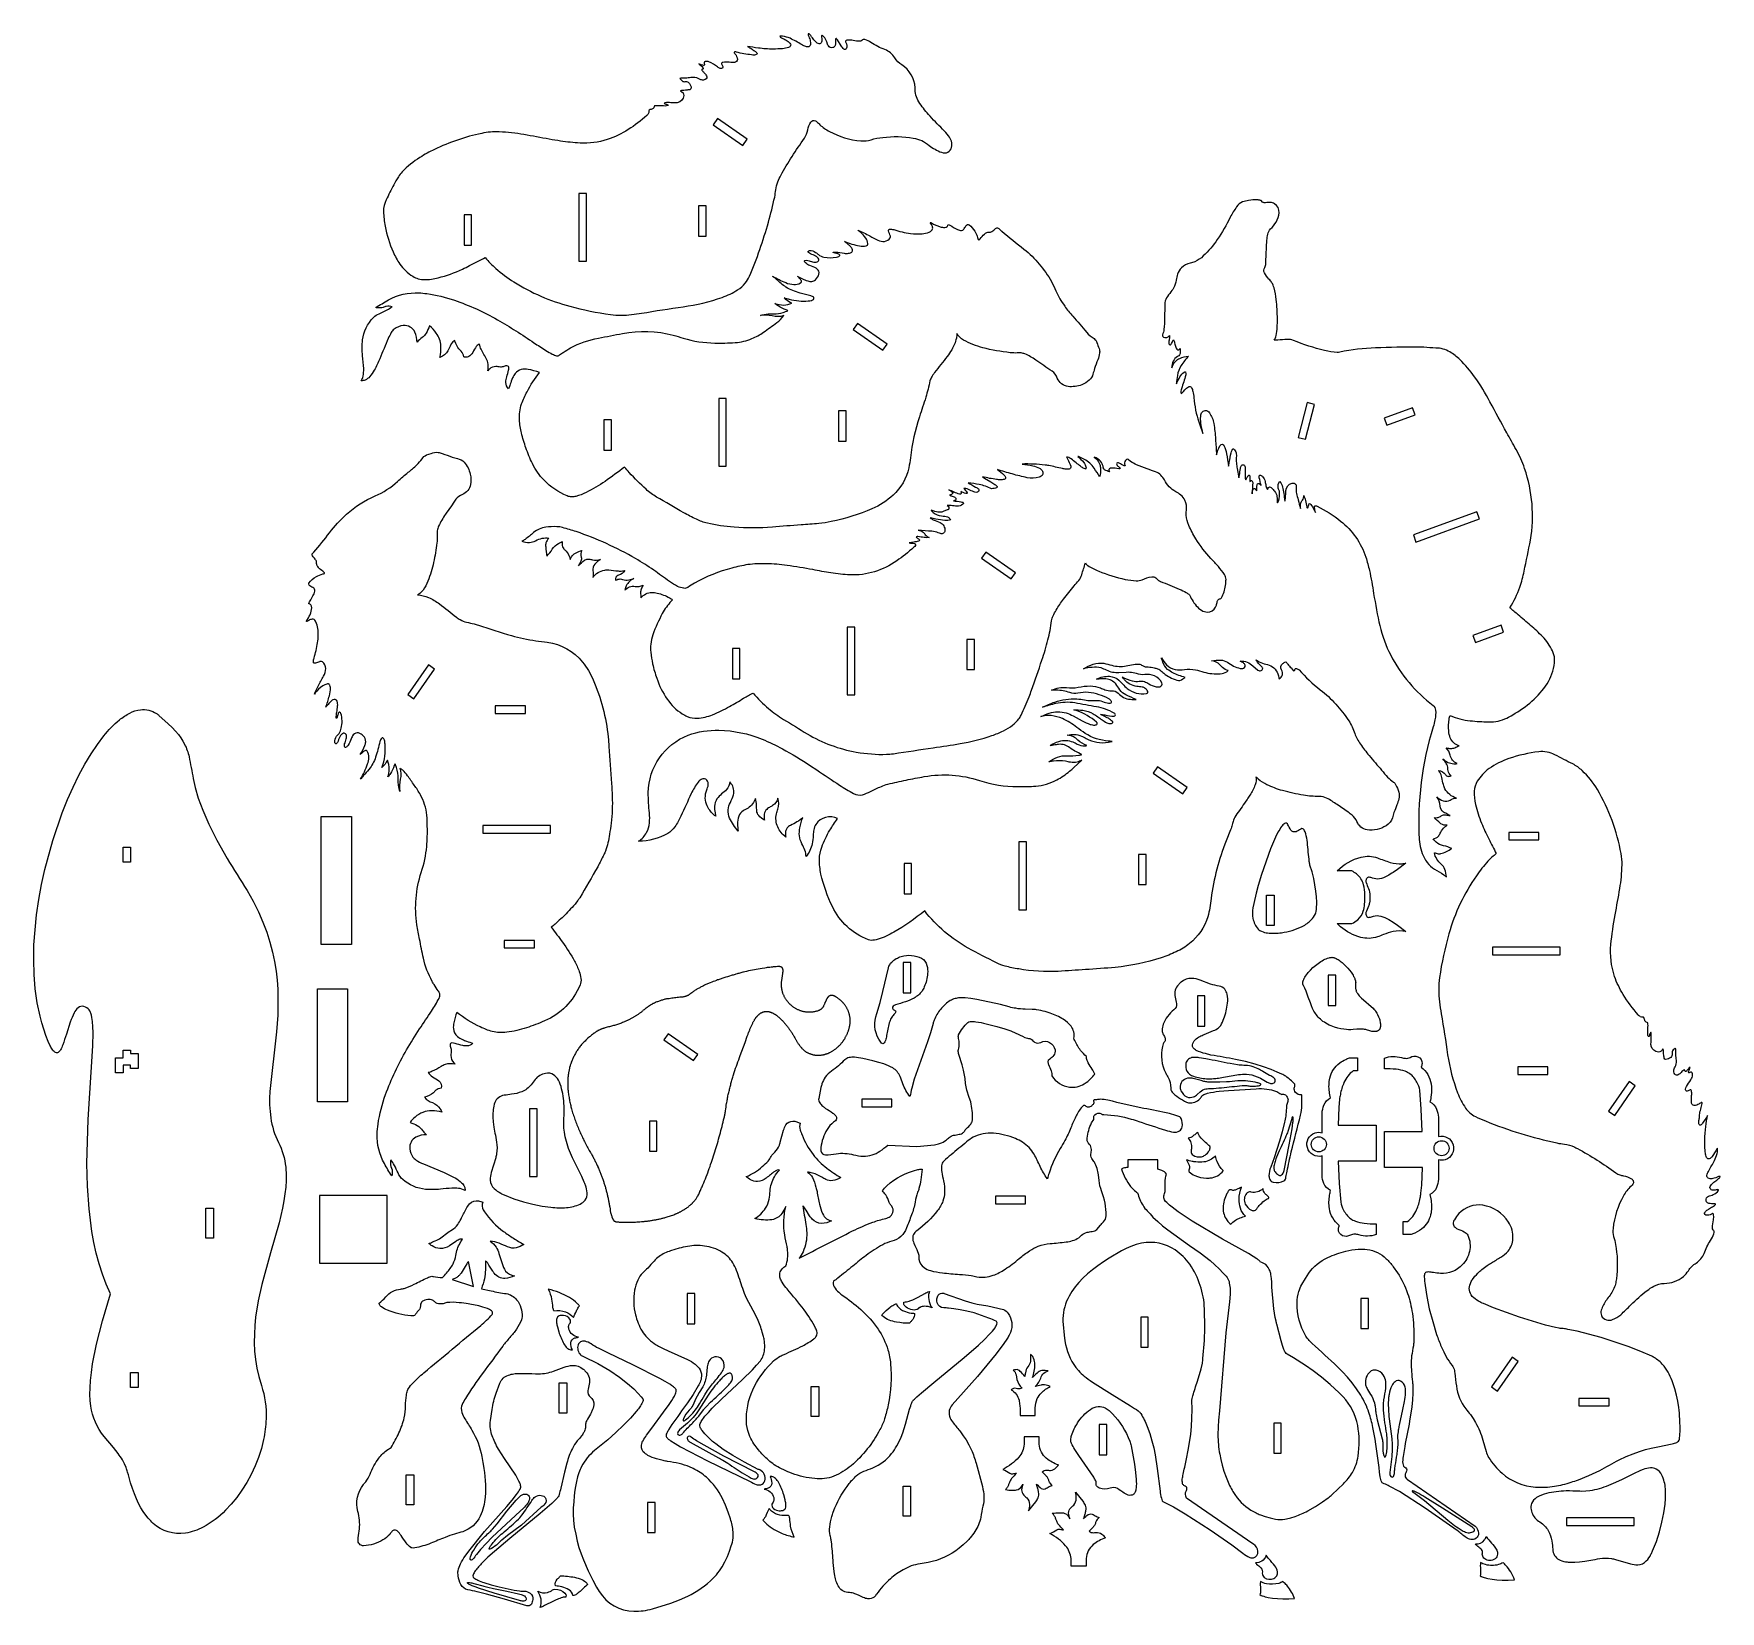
# Model space of a CAD drawing. Extents: x -27 to 84, y -17 to 88.
import ezdxf

# ---------------------------------------------------------------- set-up
doc = ezdxf.new("R2010")
doc.units = 0
doc.header["$MEASUREMENT"] = 0
doc.layers.get('0').update_dxf_attribs({"linetype": 'CONTINUOUS'})

msp = doc.modelspace()

# ---------------------------------------------------------------- linework, layer by layer
for points in [[(13.51, 82.7, 0.142837), (13.37, 82.65, 0.299758), (13.35, 82.56, -0.225991), (13.33, 82.44, -0.09232), (13.21, 82.29, -0.037544), (11.98, 81.36, -0.058932), (10.59, 80.7, -0.093512), (8.78, 80.46, -0.024982), (7.48, 80.6, -0.007114), (6.74, 80.72, 0.004603), (5.05, 81.03, 0.031877), (3.42, 81.21, 0.057032), (2.25, 81.11, 0.058995), (-0.89, 80.04, 0.023354), (-1.85, 79.51, 0.06408), (-3.02, 78.55, 0.034102), (-3.28, 78.23, 0.023633), (-3.59, 77.7, 0.001351), (-4.09, 76.7, 0.109745), (-4.27, 75.92, 0.040663), (-4.15, 74.94, 0.059281), (-3.63, 73.24, 0.04222), (-3.18, 72.43, 0.096163), (-2.33, 71.62, 0.136015), (-1.55, 71.4, 0.061795), (-0.64, 71.52, 0.049026), (0.98, 72.1, 0.008195), (1.45, 72.33, 0.004886), (2.49, 72.86, 0.047739), (3.19, 72.14, 0.038445), (4.39, 71.25, 0.077962), (8.1, 69.64, 0.03169), (10.81, 69.08, 0.059083), (12.2, 69.08, 0.01782), (12.86, 69.17, -0.008067), (15.63, 69.6, 0.04967), (18.22, 70.22, 0.051387), (19.24, 70.72, 0.07159), (19.75, 71.16, 0.062994), (20.02, 71.62, 0.035702), (21.28, 75.21, 0.013722), (21.7, 76.88, 0.033619), (21.77, 77.36, -0.072498), (21.91, 77.9, -0.031161), (22.11, 78.32, -0.035937), (23.68, 80.78, 0.11535), (23.89, 81.35, -0.084781), (24.09, 81.86, -0.375127), (24.42, 81.93, -0.065697), (24.5, 81.88, -0.019998), (24.7, 81.68, 0.06837), (25.33, 81.24, 0.098197), (27.42, 80.61, 0.104378), (28.1, 80.69, -0.059936), (28.88, 80.84, -0.072381), (30.9, 80.8, -0.13522), (31.95, 80.31, 0.075756), (32.77, 79.85, 0.211381), (33.2, 79.86, 0.215333), (33.44, 80.18, 0.155186), (33.43, 80.58, 0.070609), (33.24, 80.94, 0.044923), (32.85, 81.39, -0.016436), (31.9, 82.37, -0.040496), (31.27, 83.2, -0.146493), (31.02, 84.14, 0.244161), (30.13, 85.65, -0.101004), (29.68, 86.13, 0.138306), (29.02, 86.67, -0.029463), (28.54, 86.87, -0.01419), (28.09, 87.14, 0.055098), (27.69, 87.33, 0.319688), (27.48, 87.27, -0.156111), (27.36, 87.22, -0.073955), (26.91, 87.27, 0.048158), (26.53, 87.3, 0.059129), (26.45, 87.28, 0.526747), (26.42, 87.14, -0.312495), (26.45, 86.72, -0.421085), (26.3, 86.7, -0.065588), (26.11, 86.92), (25.86, 87.32, -0.052954), (25.81, 87.39, 0.511332), (25.76, 87.39, 0.18989), (25.74, 87.36, -0.073247), (25.71, 86.95, -0.294765), (25.55, 86.8, -0.358757), (25.27, 86.91, -0.085538), (25.21, 87.04, 0.156816), (24.92, 87.56, 0.046439), (24.86, 87.61, 0.533494), (24.8, 87.57, -0.079446), (24.83, 87.22, -0.297828), (24.7, 87.06, -0.169332), (24.59, 87.07, -0.089949), (24.47, 87.15, -0.03812), (24.26, 87.38, -0.002892), (24.04, 87.67, 0.199713), (23.93, 87.72, 0.161984), (23.93, 87.62, -0.035241), (24.05, 87.29, -0.09194), (24.07, 87.01, -0.17602), (24, 86.87, -0.101386), (23.94, 86.85, -0.145417), (23.7, 86.89, -0.035253), (23.49, 87, 0.020019), (22.72, 87.42, 0.079414), (22.23, 87.55, 0.041662), (22.05, 87.55, 0.196999), (22.09, 87.49, 0.00418), (22.38, 87.34, -0.042823), (22.66, 87.15, -0.075371), (22.75, 87.03, -0.381176), (22.7, 86.85, -0.07786), (22.62, 86.81, -0.076994), (22.22, 86.73, -0.005823), (21.6, 86.7, -0.037168), (20.62, 86.77, -0.00915), (19.89, 86.88, 0.032734), (20.09, 86.77, -0.029272), (20.31, 86.62, -0.051916), (20.47, 86.5, -0.111328), (20.53, 86.41, -0.281222), (20.51, 86.36, -0.174885), (20.35, 86.3, -0.043748), (20.16, 86.32, -0.03235), (19.16, 86.5, 0.055775), (19.07, 86.53, 0.53975), (19.02, 86.45, 0.090686), (19.08, 86.37, -0.117087), (19.23, 86.02, -0.270419), (19.16, 85.87, -0.129193), (18.9, 85.81, -0.004521), (18.47, 85.84, 0.050816), (18.25, 85.82, 0.450055), (18.18, 85.72, 0.148034), (18.22, 85.64, -0.331922), (18.23, 85.44, -0.125177), (18.2, 85.42, -0.167581), (17.99, 85.46, -0.039156), (17.9, 85.52, 0.063094), (17.34, 85.86, 0.147875), (17.08, 85.88, 0.531295), (17.04, 85.7, -0.295731), (17.03, 85.62, -0.218572), (16.99, 85.61, -0.053055), (16.77, 85.69, 0.04586), (16.66, 85.73, 0.030592), (16.88, 85.54, -0.141728), (16.96, 85.43, -0.341933), (16.93, 85.38, -0.082451), (16.88, 85.36, 0.467813), (16.87, 85.3, 0.060776), (17, 85.15, -0.065831), (17.18, 84.93, -0.439605), (17.09, 84.68, -0.177985), (16.84, 84.66, -0.084436), (16.66, 84.73, 0.182455), (16.13, 84.81, -0.044623), (15.79, 84.78, -0.014495), (15.5, 84.77, 0.117121), (15.43, 84.76, 0.10902), (15.41, 84.74, 0.044578), (15.48, 84.68, 0.022359), (15.55, 84.59, 0.237887), (15.79, 84.55, -0.234438), (16, 84.47, -0.100177), (16.09, 84.34, -0.098276), (16.16, 84.14, -0.334011), (16.07, 84, -0.093893), (16, 83.99, 0.046442), (15.77, 83.97, -0.006097), (15.58, 83.96, 0.096081), (15.45, 83.93, 0.139469), (15.46, 83.9, -0.356492), (15.67, 83.62, -0.353544), (15.23, 83.14, -0.049224), (14.91, 83.14, 0.008852), (14.52, 83.15, 0.12059), (14.36, 83.11, 0.054751), (14.47, 83.05, -0.032943), (14.57, 83.02, -0.283515), (14.62, 82.95, -0.091176), (14.42, 82.92, 0.010028), (14.21, 82.93, -0.004296), (13.72, 82.93, -0.277745), (13.59, 82.73, -0.083981)], [(57.61, 55.94, -0.040772), (57.53, 56.28, -0.462979), (57.61, 56.39, -0.128791), (57.7, 56.37, -0.049562), (59.27, 55.37, -0.147565), (60.94, 52.98, -0.025581), (61.18, 52.1, -0.013372), (61.46, 50.56, 0.015224), (61.87, 48.43, 0.057868), (62.59, 46.47, 0.111184), (65.4, 43.14, -0.200682), (65.57, 42.83, -0.073309), (65.53, 42.19, -0.029023), (65.41, 41.71, 0.090055), (64.49, 34.23, 0.106437), (64.82, 33.03, 0.043726), (65.02, 32.7, 0.097324), (65.51, 32.27, -0.029783), (66.11, 31.89, -0.018141), (66.29, 31.75, 0.085694), (66.19, 32.25, 0.113279), (65.95, 32.59, -0.172395), (65.49, 33.36, 0.15305), (65.55, 33.34, 0.082138), (65.82, 33.29, 0.051844), (65.91, 33.3, 0.06517), (66.29, 33.44, -0.010374), (66.66, 33.63, 0.067193), (66.1, 33.82, -0.126116), (65.61, 34.06, -0.021172), (65.4, 34.28, 0.219053), (65.78, 34.48, 0.049125), (65.91, 34.72, -0.105175), (66.19, 35.07, -0.031883), (66.34, 35.18, -0.144272), (65.93, 35.27, -0.051908), (65.87, 35.32, -0.010503), (65.5, 35.69, 0.144221), (65.83, 35.73, 0.053539), (65.95, 35.81, -0.166104), (66.25, 35.87, -0.03772), (66.53, 35.82, -0.044542), (66.39, 35.89, -0.011487), (66.1, 36.06, -0.240347), (65.87, 36.45, 0.139622), (65.65, 37.07, 0.089887), (66.07, 36.8, 0.217327), (66.54, 36.85, -0.074916), (66.84, 36.98, -0.04447), (66.95, 36.99, -0.202975), (66.19, 37.6, -0.053822), (66.09, 37.88, -0.017577), (65.98, 38.35, 0.065788), (65.86, 38.7, 0.038588), (65.77, 38.82, -0.213749), (66.22, 38.54, 0.180505), (66.41, 38.43, 0.085795), (66.49, 38.43, 0.055747), (66.6, 38.47, -0.16982), (66.4, 38.79, -0.029013), (66.39, 38.96, 0.124388), (66.28, 39.29, 0.037477), (66.06, 39.58, 0.172299), (66.78, 39.26, 0.069621), (67, 39.28, -0.260544), (66.54, 39.84, 0.145007), (66.28, 40.31, 0.032657), (66.57, 40.28, 0.101739), (66.84, 40.33, -0.015311), (67.13, 40.46, -0.229171), (66.55, 40.98, -0.079183), (66.45, 41.44, -0.057845), (66.47, 42.23, -0.068263), (66.54, 42.47, 0.086745), (67.87, 42.12, 0.019665), (69.09, 42.04, 0.11819), (70.31, 42.3, 0.027778), (70.69, 42.51, 0.043529), (71.97, 43.42, 0.06709), (72.97, 44.57, 0.10947), (73.47, 45.96, 0.136956), (73.33, 46.75, 0.081604), (72.67, 47.7, 0.024966), (71.88, 48.45, 0.004518), (71.05, 49.15, -0.009427), (70.5, 49.62, 0.05985), (71.16, 50.99, 0.033488), (71.45, 52.05, 0.004868), (71.87, 54.11, 0.12504), (71.48, 58.87, 0.042419), (70.92, 60.12, 0.00249), (70.29, 61.24, -0.002268), (69.18, 63.29, 0.032317), (68.16, 64.95, 0.039698), (67.18, 66.09, 0.056565), (66.52, 66.6, 0.125464), (65.58, 66.86, -0.009386), (64.8, 66.91, 0.014605), (64.41, 66.92, 0.007702), (61.59, 66.87, 0.046505), (59.22, 66.58, -0.040768), (59.04, 66.57, -0.048831), (58.2, 66.69, -0.03478), (56.14, 67.36, 0.10837), (55.72, 67.43, 0.01146), (55.09, 67.39, -0.017336), (54.85, 67.39, 0.129207), (54.99, 67.69, 0.047421), (55.07, 68.79, 0.025874), (55, 70.08, 0.033105), (54.85, 70.85, 0.076913), (54.69, 71.22, 0.036415), (54.51, 71.43, -0.052159), (54.21, 71.85, -0.291498), (54.23, 72.21, 0.100968), (54.3, 72.46, 0.019815), (54.31, 72.76, -0.005973), (54.37, 74.02, -0.016783), (54.43, 74.41, -0.161306), (54.62, 74.77, 0.089163), (54.98, 75.22, 0.127736), (55.19, 75.84, 0.279506), (54.87, 76.44, 0.112324), (54.61, 76.52, 0.051412), (54.29, 76.5, -0.16524), (54.09, 76.53, -0.092947), (54.02, 76.62, 0.125953), (53.95, 76.66, 0.057677), (53.73, 76.69, 0.067401), (53.16, 76.65, 0.026223), (52.76, 76.56, 0.177324), (52.36, 76.23, 0.037854), (51.94, 75.54, -0.038532), (51.08, 74.06, -0.049801), (50.15, 72.97, -0.077668), (49.59, 72.58, -0.055971), (49.29, 72.5, 0.130894), (48.7, 72.18, 0.127166), (48.44, 71.76, 0.038662), (48.36, 71.37, -0.075245), (48.17, 70.83, -0.030197), (48.07, 70.68, -0.007341), (47.77, 70.29, 0.135954), (47.6, 69.87, 0.026991), (47.59, 69.68), (47.58, 68.82, -0.031564), (47.54, 68.1, -0.056242), (47.44, 67.74, 0.272827), (47.46, 67.62, 0.229465), (47.73, 67.56, 0.099194), (47.81, 67.6, -0.031572), (47.9, 67.68, -0.080858), (47.89, 67.44, 0.013761), (47.86, 67.2, 0.20006), (47.9, 67.09, 0.432905), (48.02, 67.11, 0.063666), (48.12, 67.35, -0.247859), (48.18, 67.41, -0.082897), (48.24, 67.2, 0.030457), (48.33, 66.91, 0.051747), (48.4, 66.78, 0.306496), (48.51, 66.75, 0.173615), (48.62, 66.82, -0.060536), (48.61, 66.5, -0.169479), (48.52, 66.35, 0.145464), (48.21, 66.08, 0.128949), (48.06, 65.66, 0.052774), (48.06, 65.54, -0.109176), (48.3, 65.97, -0.117563), (48.6, 66.17, -0.084076), (49.17, 66.32, 0.033272), (48.68, 65.69, 0.101105), (48.43, 65.03, 0.029524), (48.37, 64.49, -0.018868), (48.6, 64.95, -0.124912), (48.88, 65.25, -0.133567), (48.96, 65.28, -0.211507), (48.98, 65.26, -0.143071), (48.99, 65.07, -0.009734), (48.7, 64.16, 0.110694), (48.68, 63.82, 0.132252), (48.73, 63.86, -0.063855), (49.16, 64.28, -0.459191), (49.37, 64.24, -0.075498), (49.46, 63.98, -0.027738), (49.53, 63.57, 0.018906), (49.64, 62.74, 0.042026), (50.13, 61.19, -0.016788), (49.99, 61.9, -0.048138), (49.98, 62.31, -0.09246), (50.04, 62.55, -0.227671), (50.27, 62.72, -0.189015), (50.45, 62.67, -0.088625), (50.56, 62.55, -0.11703), (50.85, 61.85, -0.021319), (50.96, 60.81, -0.00174), (51.03, 59.78, -0.062294), (51.24, 60.36, -0.121512), (51.34, 60.46, -0.361151), (51.49, 60.43, -0.073956), (51.52, 60.39, -0.067967), (51.69, 59.84, -0.015404), (51.82, 59.02, 0.039815), (51.88, 59.27, -0.026904), (52, 59.91, -0.022071), (52.06, 60.09, -0.271564), (52.14, 60.16, -0.186502), (52.18, 60.15, -0.174188), (52.33, 59.9, -0.078441), (52.34, 59.6, 0.041838), (52.35, 59.23, 0.021178), (52.4, 58.86), (52.51, 58.25, 0.047984), (52.55, 58.43, 0.008778), (52.62, 58.87, -0.090626), (52.69, 59.06, -0.520928), (52.89, 59.06, -0.126081), (52.94, 58.84, -0.004085), (52.93, 58.36, 0.095126), (52.97, 58.1, -0.045265), (53.07, 58.29, -0.042376), (53.14, 58.39, -0.123571), (53.18, 58.42, -0.31691), (53.21, 58.41, -0.125343), (53.24, 58.27), (53.24, 57.99, -0.149927), (53.32, 58.06, -0.353541), (53.4, 58.03, -0.139967), (53.43, 57.93, -0.018029), (53.39, 57.17, -0.091352), (53.42, 57.37, -0.081701), (53.46, 57.49, -0.428919), (53.59, 57.51, -0.061096), (53.7, 57.38, -0.016896), (53.72, 57.77, -0.41913), (53.84, 57.87, -0.136339), (53.89, 57.85, -0.037085), (53.99, 57.74, -0.01849), (53.87, 58.25, -0.040065), (53.86, 58.38, -0.535475), (53.95, 58.42, -0.054893), (54.1, 58.31, -0.124886), (54.25, 58.01, -0.009056), (54.31, 57.72, 0.07693), (54.42, 57.46, -0.132825), (54.49, 57.61, -0.352835), (54.62, 57.63, -0.117362), (54.69, 57.57, 0.007817), (54.88, 57.36, -0.158132), (55.04, 56.99, -0.027287), (55.06, 56.74, 0.016373), (55.07, 56.58, 0.070756), (55.14, 56.7, 0.139796), (55.2, 57.35, 0.017005), (55.13, 57.55, -0.232909), (55.23, 58.01, -0.098984), (55.41, 57.63, -0.027964), (55.49, 57.21, -0.008174), (55.56, 56.69, 0.130097), (55.61, 56.88, -0.024215), (55.62, 57.15, -0.00918), (55.63, 57.4, -0.308176), (56.04, 57.89, -0.452621), (56.32, 57.7, -0.047988), (56.31, 57.54, 0.071036), (56.34, 57.21, 0.016355), (56.45, 56.78, -0.004463), (56.6, 56.21, -0.087575), (56.63, 56.57, -0.104557), (56.73, 56.76, 0.158869), (56.82, 57.07, -0.06344), (56.94, 56.73, -0.013544), (57.02, 56.31, 0.155344), (57.06, 56.24, 0.139595), (57.14, 56.38, -0.042289), (57.19, 56.54, -0.17433), (57.28, 56.48, -0.053857), (57.49, 56.14, 0.018107)], [(8.15, 66.87, -0.079043), (10.01, 67.52, 0.003836), (11.59, 67.83, -0.112726), (14.97, 67.71, -0.018382), (15.63, 67.51, 0.066441), (17.72, 67.19, 0.018178), (19.08, 67.22, 0.088482), (20.19, 67.49, 0.055063), (20.96, 67.91, 0.006398), (21.85, 68.55, 0.080548), (22.3, 69.01, -0.151445), (21.53, 68.99, 0.085207), (20.75, 69.02, -0.049272), (21.27, 69.12, -0.020161), (21.65, 69.13, 0.066512), (22.26, 69.22, 0.011947), (22.58, 69.33, 0.051817), (22.46, 69.39, -0.048321), (21.94, 69.65, -0.039551), (21.72, 69.81, 0.062515), (22.29, 69.71, 0.119061), (22.83, 69.84, -0.067947), (22.44, 70.09, -0.031119), (22.34, 70.2, 0.003824), (22.67, 70.1, 0.086554), (23.93, 69.99, 0.027734), (24.14, 70.02, 0.075362), (24.28, 70.09, 0.272317), (24.31, 70.19, 0.153628), (24.29, 70.23, 0.107668), (24.1, 70.33, 0.00468), (23.39, 70.51, -0.07117), (22.45, 70.9, -0.038302), (22.12, 71.15, 0.005101), (21.56, 71.63, 0.032398), (22.43, 71.2, 0.071511), (22.97, 71.07, 0.147983), (23.41, 71.18, 0.230176), (23.47, 71.27, 0.118083), (23.47, 71.31, 0.105765), (23.35, 71.48, -0.046792), (23.21, 71.64, 0.063509), (23.89, 71.31, 0.099865), (24.16, 71.28, 0.147904), (24.4, 71.39, 0.151784), (24.64, 71.77, 0.277411), (24.52, 72.1, 0.083251), (24.37, 72.2), (24.03, 72.33, -0.082674), (23.74, 72.52, -0.10502), (23.68, 72.61, -0.449585), (23.72, 72.68, -0.120739), (23.9, 72.68, 0.006927), (24.22, 72.58, 0.136853), (24.52, 72.58, 0.406145), (24.62, 72.76, 0.178601), (24.42, 72.96, 0.029653), (24.08, 73.11, -0.097317), (23.95, 73.2, -0.102957), (23.92, 73.25, -0.320962), (23.94, 73.3, -0.184478), (24.01, 73.33, -0.183243), (24.42, 73.21, -0.021923), (24.6, 73.06, 0.114375), (24.97, 72.89, 0.098572), (25.8, 72.89, 0.06385), (25.96, 72.94, 0.073001), (26.01, 72.98, 0.256419), (26.02, 73.03, 0.211404), (25.9, 73.11, -0.028929), (25.72, 73.16, -0.06355), (25.59, 73.2, -0.362139), (25.59, 73.22, -0.362139), (25.6, 73.22, -0.075257), (25.75, 73.23, -0.017274), (26.31, 73.15, 0.054482), (26.6, 73.15, 0.051034), (26.73, 73.17, 0.22447), (26.86, 73.32, 0.181687), (26.84, 73.45, 0.08075), (26.72, 73.61, 0.026791), (26.56, 73.75, -0.007244), (26.34, 73.93, 0.050209), (27.33, 73.64, 0.079281), (27.77, 73.64, 0.401951), (27.89, 73.8, 0.111892), (27.74, 74.16, 0.068627), (27.41, 74.52, 0.017085), (27.22, 74.69, -0.024527), (28.02, 74.3, 0.027899), (28.55, 74.01, 0.126008), (28.99, 73.94, 0.22989), (29.37, 74.18, 0.184261), (29.38, 74.29, -0.014914), (29.26, 74.63, -0.261559), (29.29, 74.73, -0.168414), (29.32, 74.75, -0.088315), (29.6, 74.72, 0.042931), (30.72, 74.46, 0.051766), (31.48, 74.44, 0.074134), (31.95, 74.55, 0.060908), (32.12, 74.66, 0.278394), (32.18, 74.88, 0.082859), (32.1, 75.07), (32.05, 75.15, -0.116267), (32.03, 75.2, -0.29966), (32.04, 75.2, -0.076836), (32.11, 75.17, 0.061445), (32.68, 74.91, 0.078079), (32.99, 74.87, 0.142308), (33.15, 74.92, 0.148609), (33.2, 74.99, -0.069316), (33.21, 75.06, -0.118912), (33.33, 75.02, 0.029215), (33.83, 74.73, 0.102116), (34.1, 74.66, 0.233889), (34.25, 74.75, 0.021879), (34.39, 74.97, -0.192623), (34.49, 75.06, -0.224041), (34.61, 75.03, -0.099646), (34.98, 74.62, -0.036716), (35.08, 74.44, -0.011422), (35.19, 74.12, 0.048518), (35.25, 74.01, 0.068613), (35.35, 74.11, -0.043007), (35.62, 74.42, -0.065782), (35.78, 74.52, -0.147347), (35.93, 74.54, 0.153593), (36.11, 74.59, 0.028021), (36.36, 74.79, -0.130856), (36.45, 74.84, -0.10524), (36.5, 74.83, -0.100076), (36.64, 74.73, 0.012647), (36.78, 74.61, 0.004974), (38.25, 73.42, -0.097683), (40.07, 71.27, -0.025447), (40.36, 70.66, 0.057048), (40.95, 69.64, 0.020448), (41.49, 68.97, -0.002705), (42.41, 67.9, 0.076681), (42.9, 67.49, -0.121344), (43.09, 67.23, 0.024259), (43.24, 66.82, -0.118792), (43.27, 66.53, -0.05738), (43.15, 66.08, 0.008831), (42.93, 65.49, 0.02587), (42.83, 65.12, -0.147884), (42.58, 64.72, -0.09944), (42.08, 64.42, -0.118237), (41.18, 64.3, -0.267266), (40.46, 64.86, 0.154765), (40.11, 65.32, -0.002283), (39.04, 66.06, 0.048306), (38.31, 66.47, 0.05585), (38.06, 66.53, 0.051464), (37.8, 66.53, -0.044974), (37.33, 66.55, -0.038064), (35.52, 66.88, -0.061053), (34.24, 67.39, -0.120014), (33.79, 67.83, -0.06348), (33.76, 67.51, -0.074184), (33.45, 66.75, -0.02738), (33.15, 66.3, -0.006022), (32.31, 65.23, 0.030562), (32.11, 64.92, 0.058133), (32.01, 64.68, -0.017574), (31.73, 63.59, -0.003165), (31.31, 62.3, 0.050038), (30.71, 59.58, -0.021631), (30.6, 58.91, -0.154733), (29.56, 57.09, -0.087497), (28.16, 56.18, -0.052454), (25.46, 55.34, -0.0211), (24.63, 55.21, -0.004593), (23.45, 55.12, 0.002667), (21.55, 54.97, -0.039032), (19, 54.96, -0.034607), (17.23, 55.23, -0.056044), (16.5, 55.49, -0.014219), (15.66, 55.93, -0.004957), (13.86, 56.97, -0.042438), (13.16, 57.48, -0.02345), (12.05, 58.59, -0.013891), (11.74, 58.96, -0.010842), (10.44, 58.01, -0.034041), (9.19, 57.27, -0.051132), (8.51, 57.01, -0.048395), (8.23, 56.98, -0.093249), (7.93, 57.04, -0.11009), (6.39, 58.09, -0.078041), (5.62, 59.19, -0.031575), (5.19, 60.23, -0.027342), (4.89, 61.22, -0.036065), (4.76, 62.08, -0.105446), (4.9, 63.15, -0.039511), (5.26, 63.96, -0.046926), (6.09, 65.23, 0.046955), (5.33, 65.44, 0.092654), (4.87, 65.43, 0.172462), (4.48, 65.17, 0.060351), (4.3, 64.87, 0.032585), (4.14, 64.45, -0.006243), (4.04, 64.16, -0.218533), (3.86, 64.58, -0.072741), (3.92, 64.95, 0.003821), (4.04, 65.39, 0.062879), (4.06, 65.54, 0.156778), (4.02, 65.64, 0.251342), (3.83, 65.67, 0.046514), (3.73, 65.63, -0.106571), (3.49, 65.6, 0.011804), (3.2, 65.63, 0.204784), (2.77, 65.46, 0.041014), (2.66, 65.34, 0.097399), (2.65, 65.9, 0.042551), (2.6, 66.07, 0.043414), (2.4, 66.44, -0.074631), (2.09, 67.13, 0.1046), (1.84, 66.88, -0.003713), (1.59, 66.47, -0.09619), (1.4, 66.3, -0.143051), (1.18, 66.25, -0.055113), (1.06, 66.27, 0.18044), (0.89, 66.65, -0.154482), (0.46, 67.37, 0.16158), (0.09, 66.84, -0.079709), (-0.09, 66.53, -0.079523), (-0.35, 66.32, -0.030025), (-0.53, 66.22, 0.068509), (-0.45, 67, 0.149832), (-0.76, 67.85, 0.055498), (-1.21, 68.33, -0.032422), (-1.44, 67.84, -0.108806), (-1.7, 67.55, 0.067676), (-2.04, 67.24, 0.113347), (-2.18, 67.91, 0.319612), (-2.96, 68.35, 0.128593), (-3.56, 68.12, 0.084964), (-3.75, 67.88, 0.035779), (-3.95, 67.5, 0.002757), (-4.51, 66.15, -0.025513), (-4.88, 65.39, -0.049967), (-5.18, 64.96, -0.101074), (-5.49, 64.73, -0.115958), (-5.74, 64.69, 0.097611), (-5.62, 64.99, 0.065285), (-5.58, 65.49, 0.009169), (-5.66, 66.35, -0.050823), (-5.65, 67.4, -0.162457), (-4.94, 68.89, -0.078237), (-4.55, 69.14, 0.034949), (-4.03, 69.39, 0.006977), (-3.69, 69.6, 0.118672), (-4.09, 69.62, 0.043278), (-4.28, 69.55, -0.11403), (-4.64, 69.53, -0.022874), (-4.78, 69.55, -0.009193), (-3.94, 70.05, -0.140481), (-1.91, 70.52, -0.028748), (-1.39, 70.47, -0.046098), (0.44, 70.03, -0.048161), (3.3, 68.74, -0.019677), (5.72, 67.21, 0.006202), (6.51, 66.7, 0.012573), (6.94, 66.45, 0.057494), (7.22, 66.35, 0.229435), (7.42, 66.4, -0.030215), (7.67, 66.57, -0.020905)], [(-1.04, 24.82, -0.067835), (-1.62, 26.35, -0.007492), (-1.87, 27.62, -0.011616), (-2.05, 28.57, -0.116005), (-1.76, 32.05, 0.058729), (-1.4, 33.78, 0.034588), (-1.36, 35.1, 0.017223), (-1.39, 35.85, 0.101289), (-1.82, 37.21, 0.039687), (-2.22, 37.84, 0.002555), (-2.67, 38.47, 0.046825), (-2.99, 38.83, 0.03239), (-3.18, 38.97, -0.141383), (-3.15, 38.24, 0.095027), (-3.18, 37.42, -0.080435), (-3.29, 38.27, 0.080215), (-3.41, 39.01, 0.016458), (-3.49, 39.25, 0.060426), (-3.56, 39.14, -0.049165), (-3.81, 38.61, -0.038745), (-3.98, 38.39, 0.052805), (-3.88, 38.89, 0.133268), (-4.01, 39.5, -0.100181), (-4.37, 39.01, 0.112683), (-4.16, 40.57, 0.025479), (-4.2, 40.83, 0.199166), (-4.3, 40.98, 0.239362), (-4.36, 40.98, 0.162909), (-4.47, 40.85, 0.046713), (-4.51, 40.74, -0.027488), (-4.79, 39.7, -0.084717), (-5.23, 38.89, -0.01214), (-5.61, 38.46, 0.013043), (-5.8, 38.23, 0.043966), (-5.32, 39.25, 0.067499), (-5.24, 39.67, 0.147675), (-5.36, 40.1, 0.276984), (-5.46, 40.14, 0.14629), (-5.64, 40.03, -0.047142), (-5.81, 39.88, 0.054033), (-5.5, 40.47, 0.049008), (-5.45, 40.72, 0.243874), (-5.61, 41.12, 0.122491), (-5.92, 41.31, 0.284407), (-6.27, 41.19, 0.094414), (-6.41, 40.92, -0.063711), (-6.61, 40.5, -0.08538), (-6.75, 40.36, -0.528978), (-6.86, 40.4, -0.127217), (-6.85, 40.58, 0.013968), (-6.74, 40.91, 0.139277), (-6.75, 41.2, 0.379421), (-6.93, 41.29, 0.144681), (-7.11, 41.13, 0.046032), (-7.28, 40.77, -0.116081), (-7.39, 40.6, -0.458736), (-7.47, 40.62, -0.154243), (-7.5, 40.68, -0.169345), (-7.38, 41.09, -0.029638), (-7.22, 41.28, 0.105602), (-7.07, 41.62, 0.131829), (-7.09, 42.6, 0.196275), (-7.18, 42.69, 0.314844), (-7.22, 42.68, 0.099362), (-7.3, 42.5, -0.020501), (-7.37, 42.28, -0.135581), (-7.39, 42.26, -0.094612), (-7.4, 42.41, -0.032815), (-7.37, 42.68, 0.013265), (-7.31, 43.1, 0.10414), (-7.35, 43.41, 0.461234), (-7.63, 43.51, 0.069383), (-7.7, 43.46, 0.0462), (-7.95, 43.19, -0.010825), (-8.1, 43.01, 0.028618), (-7.86, 43.77, 0.061215), (-7.79, 44.32, 0.096451), (-7.82, 44.47, 0.077242), (-7.87, 44.54, 0.145762), (-7.92, 44.56, 0.125517), (-8.15, 44.51, 0.097963), (-8.69, 44.09, 0.020473), (-8.85, 43.89, -0.008383), (-8.61, 44.42, -0.008378), (-8.24, 45.08, 0.123306), (-8.1, 45.58, 0.248359), (-8.32, 46.02, 0.180514), (-8.46, 46.06, 0.104371), (-8.51, 46.03, -0.014831), (-8.78, 45.94, -0.133821), (-8.88, 45.94, -0.214295), (-8.92, 45.99, -0.096233), (-8.92, 46.06, -0.037845), (-8.88, 46.28, 0.033358), (-8.64, 47.3, 0.066497), (-8.62, 48.25, 0.080817), (-8.75, 48.68, 0.050035), (-8.83, 48.79, 0.284757), (-9.06, 48.85, 0.056058), (-9.17, 48.81, 0.006873), (-9.36, 48.7, -0.371157), (-9.37, 48.71, -0.203127), (-9.37, 48.73, 0.027111), (-9.14, 49.16, 0.082729), (-9.03, 49.62, 0.129258), (-9.08, 49.81, 0.160552), (-9.15, 49.86, 0.061662), (-9.23, 49.88, -0.217243), (-9.22, 49.93, -0.049454), (-9.18, 50.02, 0.039618), (-8.88, 50.55, 0.064607), (-8.83, 50.73, 0.115536), (-8.85, 50.86, 0.099346), (-8.9, 50.91, 0.031186), (-9.15, 51.07, -0.306776), (-9.23, 51.21, -0.095935), (-9.22, 51.25, -0.129919), (-8.72, 51.69, -0.058338), (-8.3, 51.86, 0.044065), (-8.19, 51.9, 0.406655), (-8.18, 51.93, 0.082254), (-8.23, 51.98, 0.014271), (-8.51, 52.21, -0.050808), (-8.66, 52.4, -0.168135), (-8.71, 52.61, 0.116354), (-8.72, 52.71, 0.069199), (-8.77, 52.8, 0.022223), (-8.94, 53.01, -0.157613), (-9, 53.14, -0.190606), (-8.97, 53.23, -0.015052), (-8.9, 53.3, 0.018427), (-7.85, 54.6, -0.041389), (-6.72, 55.83, -0.082685), (-4.83, 57.04, 0.082802), (-3.33, 58.01, -0.012858), (-2.62, 58.61, 0.018215), (-2.06, 59.1, 0.031423), (-1.7, 59.5, -0.158538), (-1.42, 59.76), (-1.1, 59.86, -0.17078), (-0.64, 59.93, -0.036), (-0.37, 59.86, -0.005405), (0.3, 59.62, 0.032329), (0.64, 59.53, -0.13457), (1.09, 59.28, -0.132564), (1.49, 58.48, -0.102662), (1.51, 57.79, -0.254906), (0.97, 57.13, 0.145718), (0.54, 56.82, -0.001731), (-0.15, 55.83, 0.034952), (-0.61, 55.04, 0.092588), (-0.7, 54.73, 0.009541), (-0.7, 54.33, -0.024808), (-0.72, 53.92, -0.021269), (-0.94, 52.63, -0.039461), (-1.32, 51.39, -0.055589), (-1.64, 50.79, -0.056251), (-1.86, 50.56, -0.047071), (-2, 50.47, -0.09855), (-1.27, 50.3, -0.05491), (-0.55, 49.88, -0.01128), (0.57, 49, 0.017062), (0.82, 48.83, 0.072049), (1.25, 48.66), (1.37, 48.63, -0.01154), (1.88, 48.51, -0.018161), (2.04, 48.47, 0.016245), (4.24, 47.77, 0.026713), (5.84, 47.43, 0.00602), (6.6, 47.33, -0.194929), (8.94, 46.01, -0.065662), (9.65, 44.84, -0.076089), (10.65, 41.03, -0.010793), (10.7, 40.41, 0.004744), (10.87, 37.96, -0.024747), (10.92, 36.21, -0.020341), (10.85, 35.33, -0.006469), (10.73, 34.58, -0.054595), (10.47, 33.47, -0.023475), (10.36, 33.22, -0.003522), (9.95, 32.43, -0.006452), (8.76, 30.37, -0.028451), (8.63, 30.18, -0.035399), (7.85, 29.31, -0.014833), (7.13, 28.62, -0.01448), (6.87, 28.41, -0.005387), (7.62, 27.41, -0.027357), (8.41, 26.17, -0.036168), (8.73, 25.47, -0.047841), (8.84, 25.02, -0.133467), (8.78, 24.58, -0.195065), (6.42, 22.19, -0.018121), (5.22, 21.73, -0.046553), (3.92, 21.44, -0.084877), (2.95, 21.49, -0.046468), (2.16, 21.79, -0.057491), (0.6, 22.76, 0.040272), (0.4, 22.07, 0.059723), (0.37, 21.68, 0.204024), (0.65, 21.16, 0.066166), (0.97, 20.96, 0.023647), (1.25, 20.85, 0.004179), (1.67, 20.71, -0.221576), (1.25, 20.53, -0.049112), (1, 20.56, -0.022024), (0.49, 20.7, 0.07677), (0.28, 20.73, 0.368768), (0.15, 20.6, 0.167601), (0.18, 20.44, -0.142778), (0.23, 20.17), (0.21, 19.9, 0.226834), (0.4, 19.41, 0.029904), (0.49, 19.33, 0.120362), (-0.17, 19.3, 0.054248), (-0.44, 19.17, -0.037779), (-1.03, 18.85, -0.03573), (-1.3, 18.76, 0.108884), (-1.01, 18.49, -0.023328), (-0.59, 18.22, -0.304075), (-0.44, 17.73, 0.172257), (-0.79, 17.59, 0.015624), (-0.95, 17.43, -0.126166), (-1.54, 17.13, 0.159924), (-1.01, 16.77, -0.169479), (-0.51, 16.36, -0.028036), (-0.39, 16.14, 0.054025), (-1.06, 16.23, 0.187631), (-2.16, 15.81, 0.035356), (-2.5, 15.46, -0.026894), (-2.03, 15.25, -0.12622), (-1.68, 14.92, 0.023604), (-1.51, 14.72, 0.028182), (-1.41, 14.64, 0.121417), (-2.11, 14.48, 0.316562), (-2.52, 13.7, 0.113865), (-2.31, 13.16, 0.104774), (-2.12, 12.97, 0.048376), (-1.61, 12.7), (-0.25, 12.13, -0.026788), (0.48, 11.78, -0.056321), (0.92, 11.45, -0.091364), (1.1, 11.19, -0.117983), (1.15, 10.93, 0.113696), (0.72, 11.08, 0.038488), (0.28, 11.09, 0.010595), (-0.49, 11.02, -0.045665), (-1.47, 11.01, -0.160313), (-2.99, 11.67, -0.107795), (-3.3, 12.1, 0.018382), (-3.54, 12.6, 0.010595), (-3.77, 12.98, 0.14993), (-3.77, 12.52, -0.142811), (-3.69, 12.07, -0.043536), (-3.72, 11.9, -0.009166), (-4.21, 12.72, -0.136722), (-4.69, 14.69, -0.034985), (-4.63, 15.34, -0.047572), (-4.13, 17.3, -0.049129), (-2.73, 20.27, -0.013002), (-1.87, 21.66, -0.001707), (-1.08, 22.85, 0.028813), (-0.58, 23.69, 0.117585), (-0.52, 23.99, 0.068926), (-0.63, 24.18, -0.004271), (-0.91, 24.6, -0.014171)], [(30.63, 53.92, -0.022736), (30.95, 53.89, -0.071504), (31.02, 53.86, -0.334129), (31.04, 53.76, -0.122981), (30.93, 53.63, -0.032953), (29.8, 52.73, -0.07157), (28.33, 52.01, -0.083624), (26.7, 51.8, -0.032349), (25.43, 51.93, -0.008186), (24.23, 52.15, 0.01172), (22.52, 52.43, 0.026613), (21.15, 52.54, 0.036187), (19.92, 52.48, 0.030241), (18.86, 52.25, 0.068991), (16.38, 51.25, 0.00841), (15.93, 50.97, -0.172024), (15.66, 50.91, -0.076545), (15.26, 51.04, -0.047436), (14.71, 51.36, 0.004302), (13.67, 52.12, 0.02158), (12.46, 52.88, 0.050864), (8.53, 54.67, 0.015263), (7.62, 54.94, 0.057995), (7.25, 55, 0.042491), (6.5, 54.96, 0.136179), (5.7, 54.61, -0.024958), (5.13, 54.16, -0.020901), (4.92, 54.03, 0.086535), (5.42, 53.96, 0.113114), (5.83, 54.07, -0.16949), (6.71, 54.24, 0.101851), (6.52, 53.92, 0.101538), (6.5, 53.66, 0.014154), (6.57, 53.05, 0.065239), (6.94, 53.51, -0.133185), (7.35, 53.89, -0.028557), (7.6, 54.01, 0.154876), (7.62, 53.67, 0.086659), (7.7, 53.53, 0.024569), (7.85, 53.38, -0.10504), (8.08, 52.99, -0.03155), (8.13, 52.82, -0.132291), (8.34, 53.16, -0.088423), (8.52, 53.27, 0.003513), (8.9, 53.43, 0.230419), (8.86, 52.97, -0.162319), (8.84, 52.72, -0.035702), (8.79, 52.62, -0.023163), (8.67, 52.41, -0.049541), (9.08, 52.77, -0.105584), (9.29, 52.85, -0.048931), (9.37, 52.85, -0.027581), (9.6, 52.8, 0.111845), (10.14, 52.82, 0.084994), (9.76, 52.52, 0.224068), (9.63, 52.06, -0.075505), (9.65, 51.73, -0.04418), (9.63, 51.63, -0.193589), (10.42, 52.12, -0.05978), (10.69, 52.13, -0.010402), (11.3, 52.06, 0.048418), (11.59, 52.06, 0.046813), (11.75, 52.1, -0.214666), (11.33, 51.78, 0.179824), (11.16, 51.64, 0.086353), (11.14, 51.56, 0.053886), (11.14, 51.44, -0.136227), (11.45, 51.53, -0.086917), (11.6, 51.49, 0.14958), (12.02, 51.47, 0.037106), (12.36, 51.57, 0.151086), (11.85, 51.08, 0.093189), (11.76, 50.79, -0.259264), (12.44, 51.04, 0.146128), (12.97, 51.11, 0.039062), (12.84, 50.85, 0.091357), (12.8, 50.62, 0.007121), (12.82, 50.27, -0.242684), (13.55, 50.63, -0.066586), (13.9, 50.59, -0.066447), (14.72, 50.28, -0.059809), (14.91, 50.14, -0.059991), (14.83, 50.05, 0.063229), (14.24, 49.24, 0.02647), (13.61, 47.83, 0.054772), (13.47, 47.2, 0.045683), (13.47, 46.68, 0.036117), (13.6, 45.89, 0.029081), (13.87, 44.94, 0.065035), (14.56, 43.55, 0.096726), (15.56, 42.58, 0.04106), (15.9, 42.4, 0.118064), (16.56, 42.28, 0.077384), (17.58, 42.52, 0.031689), (18.7, 43.07, 0.004529), (19.64, 43.61, -0.009558), (20.28, 43.96, 0.058846), (21.29, 42.93, 0.036049), (22.29, 42.21, -0.001179), (23.86, 41.25, 0.092263), (27.12, 40.04, 0.052025), (29.12, 39.89, 0.023875), (29.58, 39.93, 0.001047), (32.23, 40.33, 0.00452), (34.01, 40.6, 0.041714), (36.12, 41.13, 0.02777), (36.88, 41.45, 0.047298), (37.49, 41.82, 0.067232), (37.91, 42.24, 0.048544), (38.06, 42.49, 0.009288), (38.59, 43.7, 0.013255), (38.75, 44.14, 0.000889), (39.44, 46.14, 0.017657), (39.84, 47.49, 0.027333), (40.08, 48.75, -0.087733), (40.19, 49.08, -0.051122), (40.62, 49.83, -0.018027), (40.88, 50.19, -0.009966), (41.58, 51.08, -0.004566), (41.88, 51.43, 0.103745), (42.09, 51.81, -0.019482), (42.33, 52.59, 0.130507), (42.49, 52.42, 0.050615), (43.21, 52.05, 0.040567), (44.97, 51.5, 0.039309), (45.7, 51.41, 0.111082), (46.1, 51.48, -0.0579), (46.73, 51.68, -0.193285), (47, 51.61, -0.043433), (47.09, 51.51, 0.109497), (47.3, 51.37, -0.002769), (48.56, 50.85, -0.03193), (49.01, 50.63, -0.02198), (49.19, 50.51, -0.12391), (49.31, 50.35, 0.10992), (49.84, 49.59, 0.10837), (50.24, 49.36, 0.269324), (50.88, 49.53, 0.096494), (51.02, 49.78, 0.023311), (51.08, 50.03, -0.173283), (51.18, 50.18, -0.078974), (51.28, 50.22, 0.123193), (51.35, 50.27, 0.055102), (51.41, 50.37, 0.093048), (51.64, 51.21, 0.021839), (51.66, 51.5, 0.136903), (51.56, 51.82, 0.038481), (51.15, 52.36, 0.011899), (50.66, 52.88, -0.043151), (49.66, 54.2, -0.041242), (49.19, 55.08, -0.080768), (49.01, 55.77, -0.056885), (49.03, 56.07, 0.133725), (48.93, 56.76, 0.118216), (48.66, 57.1, 0.053459), (48.32, 57.32, -0.151738), (47.58, 58.1, 0.067345), (47.34, 58.41, 0.104068), (46.98, 58.64, -0.020472), (46.43, 58.84, -0.013071), (45.72, 59.11, -0.040091), (45.33, 59.33), (45.16, 59.46, 0.306334), (45.06, 59.46, 0.292512), (44.93, 59.15, 0.04332), (44.97, 59.06, -0.12276), (44.97, 59.03, -0.104054), (44.89, 59.05, 0.025453), (44.57, 59.21, 0.068162), (44.46, 59.24, 0.395976), (44.39, 59.18, 0.24562), (44.44, 59.07, 0.028619), (44.62, 58.91, -0.467151), (44.62, 58.86, -0.228188), (44.54, 58.85, 0.043659), (44.05, 58.89, 0.136816), (43.92, 58.85, 0.3018), (43.89, 58.75, 0.028157), (43.93, 58.64, -0.073707), (43.6, 58.78, -0.221861), (43.51, 58.94, 0.130179), (43.39, 59.25, 0.140705), (43.03, 59.57, 0.050015), (42.91, 59.61, -0.13031), (43.27, 59.18, -0.094543), (43.32, 58.92, -0.09126), (43.27, 58.3, 0.022495), (42.91, 58.88, 0.125271), (42.26, 59.47, -0.010814), (41.91, 59.64, 0.051269), (41.82, 59.67, -0.045271), (42.22, 59.25, -0.094994), (42.36, 58.97, -0.109229), (42.36, 58.86, -0.454646), (42.31, 58.83, -0.083646), (42.07, 58.96, -0.010608), (41.79, 59.18, -0.01721), (41.46, 59.44, 0.082737), (41.13, 59.62, 0.172863), (41.08, 59.62, 0.237707), (41.09, 59.59, 0.065087), (41.14, 59.5, -0.057169), (41.35, 59.01, -0.473562), (41.24, 58.82, -0.062092), (41.04, 58.82, -0.047173), (40.8, 58.86, 0.001863), (39.89, 59.06, 0.023888), (39.65, 59.09, 0.036279), (38.12, 59.16, -0.015622), (38.83, 59.04, -0.069695), (39.28, 58.88, -0.110127), (39.45, 58.74, -0.224797), (39.5, 58.48, -0.175857), (39.39, 58.35, -0.084472), (39.25, 58.28, -0.117498), (38.46, 58.25, -0.019325), (37.47, 58.5, -0.002501), (36.48, 58.79, -0.054082), (36.92, 58.44, -0.071113), (37.02, 58.29, -0.463055), (36.94, 58.14, -0.070702), (36.67, 58.11, -0.028684), (36.43, 58.13, -0.022037), (35.5, 58.31, 0.050412), (35.63, 58.21), (36.05, 57.97, -0.021276), (36.31, 57.81, -0.048188), (36.45, 57.69, -0.469879), (36.43, 57.58, -0.091742), (36.27, 57.53, -0.00944), (36.1, 57.52, 0.055897), (35.28, 57.8, 0.002204), (34.54, 57.92, 0.018829), (35.04, 57.63, -0.054703), (35.22, 57.51, -0.381959), (35.24, 57.34, -0.264445), (35.08, 57.28, -0.0699), (34.75, 57.39, 0.055658), (34.38, 57.53, 0.045028), (34.25, 57.54, -0.036443), (34.45, 57.29, -0.156539), (34.48, 57.23, -0.311212), (34.45, 57.21, -0.136679), (34.38, 57.21, -0.053748), (34.21, 57.26, 0.008031), (34.05, 57.33, -0.128773), (34.09, 57.21, -0.391834), (34.01, 57.15, -0.08603), (33.97, 57.16, -0.043027), (33.61, 57.29, 0.01633), (33.26, 57.45, -0.084789), (33.5, 57.3, -0.432885), (33.48, 57.17, -0.082998), (33.43, 57.14, -0.011168), (33.31, 57.1, 0.077455), (33.49, 57.03, -0.122577), (33.71, 56.91, -0.164798), (33.74, 56.84, -0.236377), (33.71, 56.77, -0.063321), (33.56, 56.71, -0.021848), (34.06, 56.65, -0.044439), (34.18, 56.62, -0.175856), (34.24, 56.57, -0.204633), (34.23, 56.53, -0.11271), (34.19, 56.49, -0.189622), (33.8, 56.36, -0.024729), (33.42, 56.41, 0.085881), (33.15, 56.4, -0.12826), (33.26, 56.29, -0.368373), (33.23, 56.15, -0.065221), (33.16, 56.11), (32.88, 56, -0.154003), (32.53, 55.97, -0.029158), (32.34, 56.01, 0.01399), (32.09, 56.09, 0.091416), (32.22, 55.95, 0.128924), (32.77, 55.71, 0.016585), (33, 55.7, -0.080197), (33.17, 55.65, -0.06403), (33.25, 55.6, -0.033284), (33.39, 55.45, -0.104506), (33, 55.41, -0.041337), (32.4, 55.51, 0.006892), (32.03, 55.59, 0.11525), (32.23, 55.46, -0.014521), (32.68, 55.27, -0.168538), (32.92, 55.05, -0.154652), (33, 54.73, -0.469234), (32.71, 54.54, -0.049169), (32.56, 54.6, 0.077573), (32.13, 54.7, -0.012455), (31.23, 54.77, -0.086044), (31.56, 54.63, -0.0961), (31.7, 54.47, 0.160183), (31.96, 54.28, -0.06304), (31.63, 54.28, -0.018931), (31.2, 54.35, 0.159681), (31.1, 54.33, 0.132878), (31.15, 54.26, 0.014127), (31.33, 54.11, -0.172666), (31.24, 54.04, -0.034165), (31.09, 54, -0.010551), (30.78, 53.95, 0.023494)], [(28.07, 37.43, -0.011851), (28.78, 37.76, -0.037417), (29.22, 37.91, -0.010941), (30.42, 38.18, -0.005319), (31.63, 38.41, -0.124109), (35.3, 38.15, 0.078555), (37.83, 37.75, 0.018975), (39.04, 37.78, 0.105421), (40.42, 38.19, 0.054133), (41.28, 38.77, 0.009895), (41.56, 39.01), (42.09, 39.5, -0.033118), (41.79, 39.37, -0.110532), (41.34, 39.36, -0.003275), (41.01, 39.43, 0.070354), (40.21, 39.44, 0.018575), (39.89, 39.4, -0.042594), (40.48, 39.7, -0.100732), (41.08, 39.8, 0.043321), (41.88, 39.83, 0.02027), (42.1, 39.87, -0.009707), (41.62, 40.11, -0.044386), (41.29, 40.33, 0.189307), (40.54, 40.55, 0.025272), (40.21, 40.5, -0.011391), (39.99, 40.47, -0.067246), (40.57, 40.75, -0.175585), (41.5, 40.71, -0.033538), (41.79, 40.57, 0.111368), (42.28, 40.45, 0.042652), (42.42, 40.47, -0.115547), (41.83, 40.84, 0.083089), (41.53, 41.06, 0.066), (41.33, 41.13, 0.017001), (41.12, 41.16, -0.178055), (42.06, 41.1, -0.034782), (42.38, 40.94, 0.078569), (43.08, 40.69, 0.083368), (43.85, 40.7, 0.019385), (44.1, 40.75, -0.045132), (43.86, 40.77, -0.130264), (42.31, 41.28, -0.033271), (41.76, 41.68, 0.054365), (40.8, 42.26, 0.076882), (40.06, 42.46, 0.092103), (39.36, 42.39, -0.029347), (39.93, 42.62, -0.148699), (41.06, 42.64, -0.047611), (41.51, 42.44), (42.11, 42.11, 0.048944), (42.64, 41.88, 0.07067), (42.95, 41.83, 0.045598), (43.05, 41.85, 0.307547), (43.11, 41.91, 0.239763), (43.06, 42.03, 0.091134), (41.77, 42.78, 0.022604), (41.55, 42.84, -0.031557), (42.16, 42.81, -0.09858), (42.84, 42.58, -0.02659), (43.43, 42.18, 0.03415), (43.74, 41.99, 0.141012), (44.05, 41.93, 0.257274), (44.15, 42.01, 0.271895), (44.13, 42.06, 0.069898), (43.85, 42.28, 0.021943), (43.53, 42.44, -0.01332), (43.32, 42.55, -0.036474), (43.62, 42.5, 0.049653), (44.24, 42.42, 0.267046), (44.31, 42.47, 0.267046), (44.3, 42.55, 0.16388), (44.23, 42.62, 0.096239), (43.07, 43.04, -0.00662), (41.62, 43.3, 0.096931), (40.37, 43.26, 0.028256), (39.47, 43.01, -0.026071), (40.3, 43.36, -0.100437), (41.76, 43.57, -0.020531), (42.27, 43.5, 0.051838), (43.14, 43.46, -0.104974), (43.57, 43.36, 0.112369), (43.97, 43.28, 0.34741), (44.06, 43.36, 0.117634), (44.04, 43.42, 0.144585), (43.89, 43.57, 0.093606), (42.53, 44, 0.084131), (41.83, 43.94, -0.126487), (41.3, 43.99, 0.077444), (40.39, 44.15, 0.021821), (40.08, 44.15, -0.138377), (41.08, 44.32, 0.074588), (41.84, 44.34, -0.053002), (42.65, 44.43, -0.083091), (43.32, 44.3, 0.018167), (43.62, 44.18, 0.086622), (44.07, 44.11, -0.200904), (44.5, 43.95, 0.194342), (45.31, 43.54, 0.032968), (45.69, 43.53, -0.002146), (45.02, 43.83, -0.117808), (44.61, 44.17, 0.045987), (44.35, 44.56, 0.187688), (43.69, 44.89, 0.045874), (43.41, 44.9, 0.021179), (43.06, 44.87, -0.136223), (43.93, 45.07, -0.165644), (44.54, 44.81, -0.042013), (44.8, 44.55, 0.028282), (45.1, 44.26, 0.209264), (46.38, 43.92, 0.135831), (46.46, 43.97, 0.295255), (46.47, 44.06, 0.110143), (46.3, 44.27, 0.100469), (46.1, 44.35, 0.010778), (45.75, 44.4, -0.071605), (45.27, 44.55, -0.100949), (44.93, 44.83, -0.016831), (44.77, 45.04, 0.062784), (45.44, 44.76, 0.108624), (45.9, 44.75, -0.088993), (46.25, 44.72, -0.059643), (46.53, 44.57, 0.089796), (47.02, 44.38, 0.098657), (47.26, 44.38, 0.170758), (47.4, 44.47, 0.256341), (47.4, 44.64, 0.183573), (46.91, 45.09, 0.135367), (46.26, 45.18, -0.123849), (45.72, 45.25, 0.08108), (45.27, 45.33, 0.021506), (45.04, 45.33), (44.55, 45.3, -0.135894), (43.73, 45.47, 0.034307), (43.37, 45.62, 0.096811), (42.77, 45.66, 0.037871), (42.21, 45.57, -0.043629), (42.84, 45.87, -0.127992), (43.56, 45.93, -0.027424), (44.08, 45.8, 0.111341), (45.04, 45.76), (45.62, 45.87, -0.048944), (45.87, 45.88, -0.150282), (46.11, 45.78, 0.151627), (46.49, 45.69, -0.064771), (46.9, 45.63, -0.020126), (47.12, 45.57, -0.055145), (47.26, 45.49, -0.024266), (47.53, 45.27, 0.086951), (48.39, 44.81, 0.245986), (48.8, 44.89, -0.009483), (48.95, 45, -0.05941), (48.12, 45.3, -0.056274), (47.78, 45.53, -0.125364), (47.44, 46.09, -0.028315), (47.37, 46.3, 0.07628), (47.71, 45.83, 0.142899), (48.28, 45.53, 0.099876), (48.9, 45.51, -0.093809), (49.63, 45.5, -0.028398), (50.18, 45.35, 0.083759), (51.28, 45.23, 0.125065), (51.71, 45.37, 0.044814), (51.81, 45.45, -0.124953), (51.43, 45.66, -0.011693), (51.26, 45.83, 0.158192), (50.69, 46.1, -0.043068), (51.31, 46.15, -0.140188), (51.76, 46, 0.104559), (52.61, 45.59, 0.142143), (52.82, 45.6, 0.244004), (52.93, 45.73, 0.244004), (52.89, 45.89, 0.107244), (52.72, 46.01, 0.023903), (52.61, 46.07, -0.154474), (53.06, 46.01, -0.067993), (53.45, 45.76), (53.78, 45.48, 0.219415), (53.99, 45.45, 0.307939), (54.1, 45.6, 0.170217), (54.07, 45.67, -0.028042), (53.79, 45.95, -0.051665), (53.66, 46.16, 0.081015), (54.09, 45.94, 0.004175), (54.52, 45.81, -0.249642), (55.14, 45.11), (55.16, 44.96, 0.077983), (55.18, 44.91, 0.229733), (55.4, 45.16, 0.229733), (55.34, 45.49, -0.358752), (55.43, 45.91, -0.04536), (55.62, 46.04, -0.061827), (55.76, 45.88, 0.029906), (55.98, 45.62), (56.11, 45.46, 0.349962), (56.21, 45.45, 0.266685), (56.23, 45.52, -0.208429), (56.27, 45.58, -0.208429), (56.33, 45.59, -0.140979), (56.51, 45.49, 0.047727), (57.92, 44.18, -0.080142), (59.81, 42.12, -0.065494), (60.2, 41.27, 0.061328), (60.58, 40.57, 0.022508), (61.16, 39.81, 0.001786), (61.99, 38.84, 0.013046), (62.39, 38.37, 0.063481), (62.78, 38.05, -0.110244), (62.92, 37.89, -0.041664), (63.13, 37.37, -0.131226), (63.13, 36.93, -0.028669), (63, 36.54, 0.009213), (62.81, 36.02, -0.003037), (62.72, 35.68, -0.182528), (62.29, 35.15, -0.178411), (61.03, 34.87, -0.26093), (60.35, 35.42, 0.141197), (60.03, 35.85, 0.027756), (59.76, 36.04), (59.04, 36.55, 0.029679), (58.34, 36.98, 0.111819), (57.85, 37.1, -0.050113), (56.8, 37.17, -0.025293), (55.41, 37.48, -0.037608), (54.38, 37.87, -0.066272), (53.8, 38.25, -0.027327), (53.65, 38.4, -0.117559), (53.59, 37.87, -0.052455), (53.25, 37.18, -0.016089), (53.07, 36.9, -0.00354), (52.37, 35.93, 0.055006), (52.15, 35.51, 0.028347), (52.07, 35.22, -0.028572), (51.96, 34.87), (51.67, 34.15, 0.060545), (50.67, 30.31, -0.047135), (50.45, 29.11, -0.154922), (49.24, 27.33, -0.060451), (48.35, 26.78, -0.032764), (47.35, 26.39, -0.05621), (44.31, 25.75, -0.009361), (42.33, 25.6, -0.001761), (40.52, 25.48, -0.054921), (37.9, 25.64, -0.024406), (37, 25.83, -0.050218), (36.43, 26.05, -0.011553), (34.55, 27.02, -0.099836), (31.66, 29.5, -0.040286), (29.61, 28.08, -0.047463), (28.56, 27.61, -0.079753), (28.1, 27.54, -0.061972), (27.92, 27.58, -0.191256), (25.53, 29.78, -0.054014), (24.77, 31.94, -0.051109), (24.67, 32.91, -0.080329), (24.83, 33.73, -0.053197), (25.36, 34.85, -0.024085), (25.88, 35.62, 0.376616), (24.43, 35.24, 0.107741), (24.3, 34.88, 0.035905), (24.26, 34.52, -0.0376), (24.19, 33.95, -0.117023), (23.78, 33.11, 0.103366), (23.71, 33.52, 0.033761), (23.51, 33.94, -0.089975), (23.34, 34.49, -0.065916), (23.37, 35.01, -0.043377), (23.56, 35.7, -0.081613), (23.18, 35.4, -0.012883), (22.74, 35.17, 0.087236), (22.53, 35, 0.15644), (22.42, 34.67, 0.045045), (22.43, 34.4, -0.119251), (21.9, 35.07, -0.165289), (21.82, 35.94, -0.023644), (21.92, 36.25, 0.160612), (21.92, 36.98, -0.182494), (21.56, 36.49, -0.032442), (21.35, 36.37, 0.0963), (21.12, 36.18, 0.170018), (21, 35.81, 0.042261), (21.02, 35.53, -0.092682), (20.64, 35.82, -0.158569), (20.51, 36.15, -0.019701), (20.5, 36.5, 0.085199), (20.42, 36.96, -0.16036), (19.93, 36.32, -0.031118), (19.6, 36.13, 0.163502), (19.32, 35.79, 0.109738), (19.23, 35.26, 0.035193), (19.28, 34.79, -0.068035), (18.71, 35.65, -0.121456), (18.61, 36.21, -0.078573), (18.76, 36.7, 0.030203), (18.96, 37.2, 0.235577), (18.82, 37.94, 0.024411), (18.72, 38.07, -0.169227), (18.5, 37.55, -0.052239), (18.18, 37.26, 0.063535), (17.87, 36.93, 0.133779), (17.71, 36.44, 0.066506), (17.74, 36, 0.018596), (17.79, 35.78, -0.092477), (17.28, 36.34, -0.207662), (17.15, 37.39, -0.032777), (17.25, 37.68, 0.132334), (17.28, 38.03, 0.291653), (17.04, 38.27, 0.177282), (16.81, 38.22, 0.099209), (16.62, 38.05, 0.049423), (16.16, 37.28, 0.001756), (15.48, 35.79, -0.045081), (15.07, 35.07, -0.10105), (14.6, 34.64, -0.134245), (12.66, 34.12, 0.118168), (13.2, 34.7, 0.101501), (13.39, 35.34, 0.042816), (13.39, 36, -0.025758), (13.31, 37.34, -0.306765), (15.96, 41.16, -0.094599), (18, 41.49, -0.094748), (20.87, 40.89, -0.028993), (22.21, 40.26, -0.021312), (24.08, 39.13), (24.49, 38.86, 0.002316), (26.01, 37.84, 0.021961), (26.94, 37.28, 0.184357), (27.52, 37.21, 0.055643)], [(-12.37, -2, -0.089177), (-12.06, -4.23, -0.044698), (-12.23, -5.59), (-12.37, -6.19), (-12.56, -6.78), (-12.79, -7.35), (-13.05, -7.91), (-13.34, -8.45), (-13.66, -8.96), (-14, -9.44), (-14.37, -9.88), (-14.75, -10.29, -0.075071), (-16.23, -11.41, -0.081965), (-17.42, -11.81, -0.225067), (-19.55, -11.16, -0.035881), (-19.88, -10.82), (-20.05, -10.61), (-20.21, -10.37), (-20.37, -10.12), (-20.52, -9.83), (-20.67, -9.53), (-20.8, -9.2), (-20.93, -8.85), (-21.05, -8.47, 0.007965), (-21.25, -7.75, 0.017613), (-21.35, -7.46), (-21.47, -7.2), (-21.6, -6.95, 0.027289), (-21.89, -6.52), (-22.19, -6.13), (-22.81, -5.39, -0.138286), (-23.69, -3.37), (-23.73, -3), (-23.75, -2.6), (-23.74, -2.16), (-23.72, -1.67), (-23.66, -1.14), (-23.58, -0.57), (-23.32, 0.74), (-22.93, 2.28), (-22.38, 4.08), (-22.67, 4.72), (-22.92, 5.38), (-23.14, 6.07), (-23.33, 6.77), (-23.49, 7.49), (-23.62, 8.22), (-23.81, 9.71), (-23.92, 11.22), (-23.95, 12.73), (-23.88, 15.65), (-23.57, 20.53), (-23.55, 21.43), (-23.56, 21.81), (-23.59, 22.15, 0.054642), (-23.69, 22.7, 0.068887), (-23.8, 22.92, 0.151918), (-24.15, 23.15, 0.242227), (-24.54, 23.06, 0.09036), (-24.8, 22.73, 0.042645), (-25.06, 22.12), (-25.32, 21.32, -0.017936), (-25.56, 20.6, -0.039817), (-25.71, 20.27, -0.104613), (-25.86, 20.1, -0.324546), (-26.09, 20.12, -0.090204), (-26.26, 20.31, -0.03308), (-26.41, 20.58), (-26.52, 20.82), (-26.68, 21.23), (-26.82, 21.64), (-26.95, 22.07), (-27.06, 22.5), (-27.25, 23.4), (-27.38, 24.33), (-27.46, 25.28), (-27.48, 26.25), (-27.47, 27.24), (-27.4, 28.24), (-27.29, 29.24), (-27.15, 30.25), (-26.97, 31.25), (-26.75, 32.24), (-26.22, 34.17), (-25.59, 36.01), (-25.24, 36.88), (-24.87, 37.71), (-24.49, 38.5), (-24.09, 39.24), (-23.68, 39.92), (-23.26, 40.55), (-22.83, 41.11, -0.051933), (-21.8, 42.17, -0.050495), (-21.11, 42.63, -0.079989), (-20.4, 42.85, -0.179391), (-19.34, 42.6, -0.030736), (-19.17, 42.47), (-18.55, 41.92), (-18.29, 41.67), (-18.07, 41.43), (-17.88, 41.2), (-17.72, 40.98), (-17.58, 40.77), (-17.47, 40.56, -0.05989), (-17.17, 39.73, -0.001284), (-16.9, 38.28), (-16.76, 37.68), (-16.56, 36.98), (-16.27, 36.18), (-15.87, 35.26), (-15.33, 34.2), (-14.65, 32.98, -0.001794), (-13.32, 30.86), (-12.92, 30.15), (-12.57, 29.44), (-12.27, 28.75), (-12.02, 28.08), (-11.81, 27.41), (-11.64, 26.76), (-11.5, 26.13), (-11.4, 25.5), (-11.33, 24.89), (-11.29, 24.29), (-11.27, 23.71), (-11.29, 22.57), (-11.38, 21.47), (-11.81, 17.51), (-11.83, 17.06), (-11.83, 16.62), (-11.8, 16.18), (-11.75, 15.76, 0.083188), (-11.24, 14.13, -0.08967), (-10.76, 12.49, -0.018402), (-10.73, 12.05), (-10.73, 11.61), (-10.76, 11.16), (-10.81, 10.71), (-10.88, 10.24), (-10.97, 9.77), (-11.2, 8.8), (-11.77, 6.8), (-12.35, 4.7), (-12.58, 3.62), (-12.76, 2.52), (-12.81, 1.97), (-12.84, 1.41), (-12.85, 0.85), (-12.82, 0.28), (-12.76, -0.28), (-12.67, -0.85), (-12.54, -1.42)], [(79.44, 22.29, 0.086356), (79.4, 22.42, 0.337845), (79.33, 22.45, -0.194882), (79.16, 22.47, -0.079992), (79.02, 22.6, -0.042199), (78.02, 23.95, -0.052481), (77.45, 25.15, -0.103803), (77.21, 27.26, -0.01828), (77.49, 29.24, 0.003073), (77.8, 30.98, 0.037001), (77.95, 32.55, 0.040576), (77.89, 33.3, 0.086335), (76.31, 37.55, 0.06807), (75.3, 38.81, 0.06038), (74.68, 39.25, -0.000932), (73.49, 39.86, 0.141066), (72.42, 40.06, 0.050121), (70.44, 39.61, 0.06881), (69.12, 38.94, 0.095874), (68.34, 38.1, 0.122932), (68.14, 37.44, 0.069334), (68.22, 36.57, 0.042064), (68.62, 35.33, 0.023047), (69.1, 34.28, 0.002463), (69.6, 33.3, 0.039646), (69.05, 32.79, 0.037624), (68.28, 31.83, 0.083391), (66.46, 27.98, 0.033792), (65.83, 25.07, 0.067328), (65.83, 23.46, 0.010804), (65.95, 22.66, -0.005879), (66.37, 19.95, 0.051129), (67.03, 17.41, 0.061528), (67.56, 16.41, 0.120391), (68.21, 15.84, -0.003044), (68.88, 15.55, 0.042915), (73.63, 14.09, 0.030365), (74.13, 14.02, -0.07845), (74.76, 13.83, -0.016281), (74.99, 13.72, -0.037843), (77.54, 12.1, 0.05744), (77.8, 11.97, 0.029234), (78.04, 11.92, -0.063016), (78.57, 11.72, -0.447657), (78.66, 11.35, -0.070386), (78.55, 11.22, 0.081348), (78.04, 10.58, 0.099098), (77.35, 8.42, 0.075183), (77.38, 7.88, 0.019962), (77.46, 7.62, -0.041804), (77.56, 7.09, -0.068183), (77.57, 5.08, -0.017113), (77.51, 4.73, -0.099956), (77.15, 3.99, 0.006711), (76.91, 3.66, 0.064491), (76.57, 3, 0.166516), (76.58, 2.63, 0.225805), (76.91, 2.35, 0.161223), (77.32, 2.37, 0.089089), (77.86, 2.69, 0.021989), (78.53, 3.35, -0.033319), (79.61, 4.3, -0.027573), (80.05, 4.58, -0.114948), (80.75, 4.77, 0.170905), (82.02, 5.23, 0.075307), (82.35, 5.61, -0.108607), (82.87, 6.12, 0.135637), (83.4, 6.76, -0.011252), (83.58, 7.2, -0.030948), (83.82, 7.61, 0.035434), (84.05, 8.06, 0.194784), (84.06, 8.24, 0.078382), (83.99, 8.33, -0.148321), (83.95, 8.47, -0.04338), (84.02, 8.99, 0.054055), (84.03, 9.29, 0.320944), (83.96, 9.4, 0.237531), (83.88, 9.37, -0.2564), (83.52, 9.31, -0.162597), (83.42, 9.4, -0.258488), (83.43, 9.46, -0.09509), (83.58, 9.62, -0.031192), (83.82, 9.78, 0.013014), (84.09, 9.95, 0.081454), (84.15, 10.01, 0.232193), (84.15, 10.03, 0.137334), (84.09, 10.05, -0.062668), (83.7, 10.08, -0.056573), (83.62, 10.11, -0.204894), (83.54, 10.26, -0.14375), (83.56, 10.44, -0.179055), (83.68, 10.55, 0.006521), (84, 10.66, 0.159185), (84.36, 10.95, 0.237216), (84.35, 10.98, 0.191124), (84.27, 10.99, -0.05313), (83.98, 10.96, -0.269455), (83.8, 11.07, -0.217237), (83.8, 11.2, -0.068876), (83.89, 11.33, -0.045572), (84.11, 11.53, 0.011009), (84.36, 11.73, 0.043771), (84.45, 11.82, 0.150407), (84.47, 11.86, 0.289985), (84.46, 11.87, 0.175728), (84.36, 11.86, -0.053935), (83.97, 11.73, -0.089763), (83.73, 11.73, -0.148469), (83.61, 11.81, -0.096531), (83.58, 11.86, -0.109293), (83.6, 12.02, -0.053312), (83.71, 12.25, 0.004604), (84.08, 12.92, 0.053511), (84.26, 13.39, 0.075411), (84.29, 13.74, 0.271934), (84.24, 13.71, -0.030385), (83.93, 13.19, -0.092341), (83.79, 13.06, -0.142053), (83.68, 13.03, -0.183072), (83.61, 13.07, -0.144834), (83.49, 13.35, -0.067129), (83.51, 15.19, -0.004602), (83.62, 15.91, -0.041938), (83.3, 15.41, -0.02449), (83.22, 15.31, -0.072328), (83.16, 15.27, -0.41057), (83.07, 15.32, -0.130269), (83.04, 15.53, -0.027395), (83.08, 15.75, 0.062135), (83.09, 15.95, -0.061353), (83.18, 16.34, 0.031194), (83.22, 16.54, -0.033644), (83.27, 16.72, 0.64095), (83.2, 16.78, -0.016149), (82.98, 16.64, -0.044291), (82.83, 16.58, -0.187926), (82.66, 16.59, -0.147354), (82.6, 16.65, -0.099038), (82.55, 16.83, -0.036594), (82.57, 17.25, 0.035722), (82.57, 17.49, 0.119773), (82.53, 17.6, 0.214699), (82.48, 17.62, 0.118191), (82.38, 17.57, -0.083252), (82.27, 17.53, -0.505904), (82.15, 17.67, -0.092778), (82.22, 17.84, 0.003161), (82.52, 18.29, 0.112099), (82.63, 18.6, 0.148471), (82.6, 18.75, 0.326869), (82.49, 18.79, 0.046284), (82.41, 18.75, -0.666499), (82.35, 18.81, -0.012637), (82.44, 19.05, 0.035099), (82.46, 19.13, 0.01044), (82.26, 18.9, -0.104102), (82.18, 18.84, -0.496762), (82.11, 18.9, 0.64235), (82.04, 18.93, 0.039343), (81.82, 18.72, -0.099094), (81.63, 18.6, -0.208673), (81.5, 18.61, -0.240867), (81.39, 18.88, -0.130699), (81.47, 19.14, 0.16417), (81.56, 19.55, -0.041162), (81.51, 20.27, 0.075174), (81.5, 20.35, 0.085682), (81.48, 20.39, 0.237243), (81.46, 20.37, -0.113095), (81.35, 20.27, 0.287432), (81.28, 20.02, -0.265086), (81.18, 19.77, -0.144657), (80.86, 19.63, -0.387544), (80.75, 19.72, -0.036245), (80.71, 20, -0.018682), (80.69, 20.26, 0.119524), (80.66, 20.35, 0.125931), (80.64, 20.32, -0.361933), (80.36, 20.13, -0.325859), (79.89, 20.52, -0.055794), (79.87, 20.62, -0.009752), (79.89, 21.34, 0.093109), (79.86, 21.44, 0.252178), (79.84, 21.41, 0.029117), (79.78, 21.3, -0.123455), (79.73, 21.17, -0.243845), (79.7, 21.16, -0.247592), (79.67, 21.23, -0.014941), (79.67, 21.69, 0.008216), (79.67, 22.07, -0.279785), (79.47, 22.2, -0.066013)], [(55.77, 35.22, 0.21732), (55.68, 35.31, 0.21732), (55.55, 35.29, 0.097879), (55.35, 35.09, 0.035971), (55.11, 34.72), (54.95, 34.39), (54.61, 33.62), (54.01, 31.92), (53.79, 31.19), (53.66, 30.67), (53.51, 29.99), (53.45, 29.69, 0.087543), (53.45, 29, 0.129432), (53.79, 28.29, 0.107896), (54.02, 28.14, 0.070374), (54.42, 28.03, 0.066219), (55.34, 28.05, 0.080471), (56.72, 28.47, 0.075776), (57.32, 28.9, 0.092825), (57.59, 29.3, 0.044216), (57.64, 29.46, 0.049524), (57.68, 30.07), (57.67, 30.42), (57.63, 30.81), (57.56, 31.22), (57.48, 31.65), (57.37, 32.08), (57.23, 32.54, -0.034943), (57.19, 32.77, -0.002177), (57.06, 34.04, 0.032122), (56.95, 34.62, 0.058736), (56.85, 34.87, 0.118694), (56.76, 34.95, 0.282715), (56.62, 34.93, -0.084465), (56.31, 34.75, -0.311209), (55.96, 34.86, -0.057135), (55.91, 34.94), (55.85, 35.06, 0.030593)], [(59.04, 32.15, -0.137942), (60.63, 33.07, -0.136379), (61.71, 33.02, 0.024005), (62.56, 32.72, 0.085593), (63.36, 32.63, 0.030997), (63.6, 32.66), (63.04, 32.25), (62.76, 32.05, -0.015444), (62.37, 31.82, -0.069504), (61.84, 31.62, -0.147106), (61.38, 31.68, 0.043035), (61.17, 31.73, 0.275288), (61, 31.65, 0.187531), (60.94, 31.47, 0.049446), (60.96, 31.38, 0.007367), (61.12, 30.98, -0.124061), (61.18, 30.03, -0.034628), (61.12, 29.81, 0.016532), (60.95, 29.38, 0.346007), (61.08, 29.07, 0.15317), (61.19, 29.07, 0.060378), (61.44, 29.14, -0.154569), (61.93, 29.15, -0.066404), (62.47, 28.92), (62.76, 28.74), (63.04, 28.55), (63.6, 28.13, 0.107399), (62.75, 28.12, 0.034356), (62.11, 27.92, -0.005535), (61.71, 27.77, -0.144527), (60.6, 27.74, -0.114737), (59.27, 28.44, -0.021255), (59.04, 28.65), (60.01, 28.65, 0.057297), (60.4, 28.91, 0.1439), (60.77, 29.48, 0.051329), (60.86, 29.94, 0.080463), (60.79, 31.22, 0.172422), (60.32, 31.95, 0.033523), (60.01, 32.15)], [(29.62, 22.62, 0.038897), (29.44, 22.38, 0.077699), (29.31, 22.06, 0.010912), (29.13, 21.22, -0.02598), (29.05, 20.89, -0.083092), (28.97, 20.73, -0.30755), (28.88, 20.68, -0.158714), (28.8, 20.72, -0.063148), (28.61, 20.99, -0.223978), (28.47, 22.68), (28.7, 23.41), (28.89, 24.14), (29.25, 25.72, -0.135663), (29.47, 26.1, -0.128735), (30.1, 26.47, -0.193122), (31.45, 26.35, -0.205457), (31.81, 25.88, -0.08842), (31.85, 25.34, -0.080761), (31.63, 24.45, -0.047539), (31.48, 24.17, -0.107403), (30.95, 23.71, -0.053863), (30.38, 23.46, -0.007546), (29.71, 23.25, 0.092302), (29.56, 23.18, 0.344688), (29.53, 23.04, 0.221676), (29.65, 22.9, -0.071839), (29.72, 22.86, -0.381998), (29.73, 22.78, -0.054601), (29.69, 22.71, -0.020882)], [(48.52, 24.62, 0.265864), (48.28, 23.77, -0.021325), (48.37, 23.34, -0.279523), (48.2, 22.93, 0.131145), (47.49, 21.97, 0.087249), (47.42, 21.56, 0.119528), (47.5, 21.28, -0.067133), (47.62, 21.04, -0.222096), (47.59, 20.83, 0.101464), (47.44, 20.5, 0.176458), (47.66, 18.73, 0.017902), (47.8, 18.48, -0.12328), (47.99, 17.72, 0.210939), (48.15, 17.39, 0.089439), (49.18, 16.75, 0.075611), (49.59, 16.8, 0.141549), (49.93, 17.03, 0.034904), (50.06, 17.21, -0.122071), (50.19, 17.31, -0.051429), (50.44, 17.4, -0.03311), (51.21, 17.52), (51.82, 17.58), (53.66, 17.68, -0.069788), (54.38, 17.67, -0.051591), (54.95, 17.53, -0.045609), (55.24, 17.38, 0.070309), (55.33, 17.32, 0.111182), (55.39, 17.32), (55.48, 17.33, -0.202789), (55.6, 17.28, -0.085052), (55.75, 17.09, -0.184723), (55.76, 16.85, 0.016251), (55.67, 16.58, 0.040121), (55.67, 16.41, -0.030737), (55.62, 15.88, -0.0172), (55.54, 15.47), (55.39, 14.84), (55.22, 14.21), (54.86, 13.11), (54.63, 12.49, 0.099809), (54.51, 11.91, 0.109207), (54.57, 11.67, 0.205628), (54.8, 11.49, 0.208435), (55.5, 11.58, 0.248484), (55.64, 11.83, -0.012531), (55.71, 12.21, -0.002973), (55.99, 13.5, -0.001302), (56.61, 15.94, 0.052258), (56.69, 16.6), (56.69, 17.25, 0.222753), (56.68, 17.28, 0.222753), (56.65, 17.29, -0.273665), (56.28, 17.45, -0.080036), (56.2, 17.59, -0.171922), (56.22, 17.85, 0.11003), (56.23, 17.96, 0.137324), (56.21, 18.01, 0.047058), (55.62, 18.52, 0.041018), (55.36, 18.66), (55.05, 18.8), (54.65, 18.97), (54.15, 19.14), (53.59, 19.32), (52.96, 19.49), (52.29, 19.64, -0.001165), (50.66, 19.93), (50.29, 20.02, -0.055267), (49.68, 20.24, -0.089319), (49.48, 20.4, -0.217651), (49.43, 20.6, -0.170562), (49.62, 20.94, -0.067985), (49.92, 21.16, -0.023828), (50.22, 21.3), (50.83, 21.55, 0.06274), (51.17, 21.74, 0.097923), (51.31, 21.9, 0.046786), (51.52, 22.35, 0.061025), (51.76, 23.37, 0.069971), (51.74, 23.96, 0.10968), (51.58, 24.29, 0.193431), (51.21, 24.5, -0.048841), (50.64, 24.64), (49.95, 24.9, 0.074685), (49.38, 25.02, 0.184525), (48.68, 24.77, 0.032865)], [(29.21, 13.95), (31.14, 13.85), (32.31, 13.97, 0.015625), (32.65, 14.06, 0.077166), (33.08, 14.28, 0.026633), (33.28, 14.46, -0.127473), (33.58, 14.6, -0.015298), (33.95, 14.67, 0.136147), (34.22, 14.78, 0.074172), (34.28, 14.85, -0.047311), (34.44, 15.05, 0.022154), (34.71, 15.34, 0.095625), (34.82, 15.56, 0.058141), (34.84, 15.65, 0.069399), (34.71, 16.82), (34.62, 17.11), (34.46, 17.6, -0.065715), (34.37, 18.03, 0.039468), (34.24, 18.93), (34.15, 19.28), (33.92, 19.96, -0.07794), (33.89, 20.22, -0.056072), (33.92, 20.39, 0.081563), (33.95, 20.85, 0.051633), (33.91, 21.03, -0.042906), (33.89, 21.15, -0.138138), (33.91, 21.26, -0.06308), (34.18, 21.71, -0.044894), (34.52, 22.08, -0.141873), (34.68, 22.15, -0.069718), (35.06, 22.14, -0.028846), (35.74, 22.01), (36.44, 21.83), (36.97, 21.67), (37.38, 21.53), (37.7, 21.39, 0.00697), (38.31, 21.1, 0.094954), (38.64, 21.03, -0.157138), (38.73, 20.98, 0.04247), (38.95, 20.79, 0.26275), (39.36, 20.77, -0.276818), (39.95, 20.76, -0.217966), (40.31, 20.27, -0.197281), (40.22, 19.91, -0.075593), (39.97, 19.66), (39.86, 19.56, 0.115434), (39.84, 19.52, 0.107139), (39.88, 19.3, -0.01745), (40.06, 18.88, -0.116075), (40.1, 18.54, 0.208474), (41.27, 17.8, 0.173966), (42.25, 18.02, 0.065149), (42.69, 18.37, 0.030451), (42.95, 18.66, 0.033865), (42.77, 19, -0.014152), (42.52, 19.4, -0.021614), (42.44, 19.57, -0.106428), (42.4, 19.84, -0.065246), (42.01, 20.24, -0.05878), (41.62, 20.89, -0.020236), (41.56, 21.04, 0.217198), (41.37, 21.85, 0.089593), (40.86, 22.3, 0.058133), (39.99, 22.71), (39.66, 22.81, 0.032258), (39.09, 22.94, 0.023674), (38.8, 22.96), (38.32, 22.97, -0.0405), (37.71, 23.03, -0.017648), (37.27, 23.12), (36.69, 23.28), (35.13, 23.61), (34.72, 23.68), (34.35, 23.72, 0.052442), (33.9, 23.72, 0.031804), (33.6, 23.65, 0.070713), (33.27, 23.49, 0.076947), (32.71, 22.96, 0.073033), (32.28, 22.24, 0.027051), (32.21, 22.02, -0.007631), (32.04, 21.4), (31.85, 20.81), (31.4, 19.57), (30.97, 18.32), (30.8, 17.73, 0.021628), (30.68, 17.17, -0.068698), (30.21, 18.02, 0.013682), (30.02, 18.51, 0.15949), (29.54, 19.07, 0.057376), (28.95, 19.34), (28.61, 19.44), (28.21, 19.55), (27.55, 19.7, 0.026915), (26.99, 19.78, 0.077433), (26.64, 19.76, 0.118552), (26.36, 19.61, 0.006412), (25.94, 19.22, -0.022518), (25.47, 18.86, 0.078692), (25.06, 18.46, 0.078934), (24.84, 18.02, 0.022747), (24.77, 17.77), (24.62, 17.05, 0.203926), (24.69, 16.75, 0.075533), (24.89, 16.54, 0.024387), (25.08, 16.39, -0.010397), (25.56, 16.08, -0.061793), (25.76, 15.89, -0.208955), (25.81, 15.7, -0.149167), (25.73, 15.57, -0.057206), (25.61, 15.47, 0.100917), (25.18, 14.99, 0.110719), (24.77, 13.79, 0.049067), (24.77, 13.57, 0.354348), (25.08, 13.3, 0.062254), (25.26, 13.31), (25.78, 13.38, -0.094593), (26.94, 13.31, 0.059011), (27.58, 13.21, 0.150703), (28.69, 13.55, 0.029131)], [(49, 19.11, 0.235984), (49.24, 18.66, 0.067837), (49.51, 18.52, 0.044997), (49.93, 18.41, 0.06628), (50.82, 18.36, 0.018227), (51.16, 18.4), (51.49, 18.46), (52.14, 18.58), (52.48, 18.63, -0.040379), (53.01, 18.66, -0.089621), (53.73, 18.49, -0.023478), (53.96, 18.39, 0.010201), (54.4, 18.13, 0.085271), (54.62, 18.05, 0.177386), (54.85, 18.08, 0.212729), (54.93, 18.2, 0.212729), (54.9, 18.34, 0.13471), (54.71, 18.5, 0.014065), (54.55, 18.58, -0.025067), (54.1, 18.84, 0.025747), (53.8, 19.01, 0.11332), (52.84, 19.24, -0.027483), (52.43, 19.28), (51.94, 19.36, 0.001845), (50.33, 19.67), (49.88, 19.75, 0.022584), (49.6, 19.77, 0.06903), (49.37, 19.76, 0.071512), (49.31, 19.73, 0.116018), (49.06, 19.53, 0.169714), (48.99, 19.23, 0.013174)], [(59.11, 12.89), (59.17, 11.41), (59.28, 10.16, 0.102496), (59.46, 9.63, 0.030802), (59.67, 9.32, 0.13947), (60.25, 8.9, 0.060504), (60.84, 8.76, 0.031161), (61.63, 8.72), (61.63, 8.01, -0.157017), (60.48, 7.99, 0.035508), (60.22, 8.04, 0.137191), (59.92, 7.97, -0.223616), (59.4, 7.93, -0.331314), (59.13, 8.39, -0.077159), (59.18, 8.62, -0.196314), (58.52, 9.74, -0.079424), (58.54, 10.63, -0.019507), (58.6, 10.93, -0.181595), (58.15, 11.41, -0.077993), (58.04, 11.94), (58.04, 13.23, -0.410058), (57.06, 13.78, -0.410058), (57.58, 14.77, -0.144622), (58.04, 14.77), (58.04, 16.07, -0.081971), (58.16, 16.61, -0.173688), (58.6, 17.08, -0.020262), (58.52, 17.49, -0.085073), (58.55, 18.4, -0.178805), (59.21, 19.4, -0.058275), (59.61, 19.64, -0.023841), (59.85, 19.74), (60.38, 19.74), (60.38, 18.88), (60.1, 18.88, 0.131685), (59.49, 18.1, 0.059206), (59.25, 17.31, 0.01486), (59.19, 16.98), (59.14, 16.46), (59.1, 15.27), (61.63, 15.27), (61.63, 12.89)], [(64.69, 14.86), (64.62, 16.34), (64.52, 17.59, 0.1025), (64.33, 18.12, 0.030814), (64.13, 18.43, 0.13946), (63.55, 18.85, 0.060505), (62.96, 18.98, 0.031162), (62.17, 19.02), (62.17, 19.73, -0.157018), (63.31, 19.76, 0.035507), (63.58, 19.71, 0.137191), (63.88, 19.77, -0.223615), (64.4, 19.81, -0.331314), (64.67, 19.36, -0.077174), (64.61, 19.13, -0.196317), (65.27, 18.01, -0.070376), (65.28, 17.27, -0.029264), (65.2, 16.82, -0.181612), (65.64, 16.33, -0.078004), (65.76, 15.81), (65.76, 14.51, -0.410051), (66.74, 13.97, -0.410051), (66.21, 12.98, -0.144562), (65.76, 12.97), (65.76, 11.68, -0.081963), (65.64, 11.13, -0.173695), (65.2, 10.67), (65.25, 10.39, -0.082908), (65.27, 9.45, -0.161539), (64.77, 8.49, -0.087486), (64.19, 8.11, -0.023841), (63.95, 8.01), (63.42, 8.01), (63.42, 8.87), (63.7, 8.87, 0.131684), (64.31, 9.65, 0.059206), (64.55, 10.44, 0.01486), (64.6, 10.76), (64.66, 11.29), (64.7, 12.47), (62.17, 12.47), (62.17, 14.86)], [(6.49, 18.71, 0.184786), (5.79, 18.3, 0.011262), (5.54, 17.96, -0.136433), (4.91, 17.49, -0.06075), (4.24, 17.32, -0.002184), (3.74, 17.26, 0.268235), (3.12, 16.77, 0.072196), (3.01, 16.31, 0.020413), (3, 16.08), (3, 15.8), (3.02, 15.49), (3.06, 15.14), (3.13, 14.75, -0.008958), (3.24, 14.15, -0.07392), (3.24, 13.38, -0.02065), (3.18, 13.1), (2.89, 12.13, 0.078559), (2.82, 11.63, 0.192808), (3.08, 11.06, 0.075293), (3.52, 10.75, 0.019184), (3.74, 10.65), (4.38, 10.39), (5.02, 10.18), (5.65, 10.02), (6.27, 9.9), (6.84, 9.82, 0.044516), (7.88, 9.8, 0.088796), (8.79, 10.04, 0.107005), (9.11, 10.29, 0.18863), (9.25, 10.79, 0.071915), (9.14, 11.28, 0.017445), (9.06, 11.5), (8.89, 11.86), (8.49, 12.67), (8.28, 13.11), (8.08, 13.57, -0.059156), (7.74, 14.81), (7.71, 15.07), (7.7, 15.34), (7.7, 15.48, 0.016781), (7.72, 16.39, 0.054484), (7.56, 17.69, 0.057389), (7.34, 18.27, 0.122294), (7.02, 18.62, 0.205522)], [(48.62, 17.87, 0.139088), (48.67, 17.56, 0.182914), (49.06, 17.15, 0.21481), (49.51, 17.16, 0.085615), (49.75, 17.3), (49.94, 17.49, -0.145043), (50.33, 17.68, -0.045201), (50.66, 17.71, 0.017233), (51.37, 17.76, -0.005375), (52.73, 17.9, -0.038982), (53.05, 17.9, -0.022518), (53.18, 17.88, 0.03454), (53.41, 17.86, 0.048087), (53.81, 17.89, 0.099294), (53.95, 17.94, 0.302494), (53.97, 17.97, 0.302494), (53.95, 18.01, 0.073937), (53.84, 18.06, 0.033036), (53.6, 18.12, 0.040155), (52.95, 18.21, 0.025675), (52.44, 18.21, 0.005931), (51.7, 18.14), (51.26, 18.12), (50.86, 18.12), (50.53, 18.13), (50.45, 18.13, -0.030423), (50.19, 18.18, 0.003077), (49.49, 18.37, 0.07682), (49.22, 18.4, 0.157631), (48.81, 18.24, 0.186815)], [(48.68, 15.72, 0.186826), (48.47, 15.88, 0.028034), (47.9, 16.04, 0.002262), (46.2, 16.39, -0.010006), (43.82, 16.93, 0.056062), (43.3, 16.99, 0.028712), (43.06, 16.96, 0.052354), (42.9, 16.95, 0.244199), (42.87, 16.92, 0.244199), (42.87, 16.87, -0.304852), (42.88, 16.75, -0.207075), (42.76, 16.58, -0.111348), (42.58, 16.47, -0.206427), (42.37, 16.51, 0.063453), (42.28, 16.58, 0.216493), (42.2, 16.58, 0.115358), (42.11, 16.49, 0.05876), (41.68, 15.84, 0.022805), (41.36, 15.09, -0.026193), (40.97, 14.26, -0.006753), (40.65, 13.73, 0.053963), (39.91, 12.08, 0.013999), (39.8, 11.72, -0.047426), (39.32, 12.53, 0.019861), (38.92, 13.34, 0.12253), (38.15, 14.14, 0.044554), (37.68, 14.38, 0.075485), (36.22, 14.74, 0.137091), (34.88, 14.47, 0.056609), (34.44, 14.17, -0.003282), (33.41, 13.31, 0.026484), (32.93, 12.89, 0.165478), (32.78, 12.57, 0.062198), (32.79, 12.16, 0.008737), (32.91, 11.57, -0.051903), (32.98, 10.82, -0.078871), (32.87, 10.23, -0.065596), (32.51, 9.6, -0.077803), (31.13, 8.27, 0.114572), (30.91, 8.02, 0.116498), (30.86, 7.81, 0.100771), (30.94, 7.43, -0.005308), (31.19, 6.89, -0.101417), (31.28, 6.38, 0.222158), (31.62, 5.82, 0.076964), (32.05, 5.62, 0.046405), (32.83, 5.47, 0.009806), (33.97, 5.37, -0.022984), (34.75, 5.29, -0.01664), (35.13, 5.21, 0.137669), (36.2, 5.31, 0.060651), (36.99, 5.71, 0.031485), (37.93, 6.42, -0.027502), (38.62, 6.93, -0.044307), (39.2, 7.24, -0.067444), (39.98, 7.41, 0.006674), (41.04, 7.52, 0.113696), (41.88, 7.8, 0.065476), (42.07, 7.97, -0.128485), (42.44, 8.16, -0.050592), (42.78, 8.22, 0.168943), (43.09, 8.35), (43.32, 8.63, -0.016708), (43.53, 8.86, 0.192832), (43.7, 9.26, 0.095758), (43.4, 10.91, -0.060326), (43.23, 11.6), (43.19, 11.97, 0.090269), (42.93, 12.81, 0.034658), (42.76, 13.05, -0.238327), (42.7, 13.44, 0.146741), (42.71, 13.74, 0.178364), (42.54, 14.07, -0.111015), (42.45, 14.24, -0.073976), (42.45, 14.41, -0.099797), (42.74, 15.42), (42.88, 15.64, 0.197433), (42.88, 15.76, -0.238446), (42.95, 15.95, -0.351559), (43.39, 16.03, 0.187717), (43.56, 15.98, -0.063106), (45.37, 15.68, -0.012158), (45.88, 15.52, 0.004268), (47.64, 14.94, 0.037717), (48.17, 14.81, 0.180452), (48.57, 14.9, 0.184547), (48.74, 15.16, 0.177391)], [(55.76, 14.85, -0.021446), (55.64, 14.55, -0.003771), (55.12, 13.42), (54.97, 13.04, 0.031438), (54.87, 12.7, 0.079162), (54.84, 12.38, 0.162267), (54.92, 12.17, 0.107565), (55.13, 11.97, 0.385849), (55.41, 12.02, 0.11701), (55.52, 12.27), (55.86, 13.97), (56.04, 15.04), (56.1, 15.45, 0.034914), (56.12, 15.7, 0.07268), (56.1, 15.82, 0.242214), (56.1, 15.84, 0.242214), (56.09, 15.84, 0.203353), (56.06, 15.81, 0.037436), (56.02, 15.7)], [(22.43, 5.93, 0.130603), (22.56, 6.95, 0.017385), (22.52, 7.21, -0.005651), (22.37, 8, -0.101058), (22.43, 9.87, -0.042915), (22.18, 9.41, -0.196325), (21.52, 9, -0.07591), (20.95, 8.98, -0.024301), (20.39, 9.07, 0.110039), (21.09, 9.76, 0.090583), (21.33, 10.36, 0.035094), (21.39, 10.89, -0.108749), (21.68, 11.85, -0.071325), (22.02, 12.29, 0.162193), (21.87, 12.29, 0.064785), (21.7, 12.2, 0.003936), (21.14, 11.76, -0.140676), (20.56, 11.54, -0.139395), (20.1, 11.65, -0.069879), (19.81, 11.86, 0.092754), (20.87, 12.52, 0.026337), (21.27, 12.89, 0.074806), (21.47, 13.2, -0.088266), (21.7, 13.48, 0.113238), (22.01, 13.95, 0.022103), (22.07, 14.14), (22.29, 14.95, -0.055113), (22.44, 15.29, -0.267866), (22.9, 15.54, -0.076525), (23.16, 15.5, -0.028623), (23.39, 15.41, 0.145453), (23.39, 14.95, 0.03407), (23.52, 14.63, 0.071292), (24.25, 13.32, 0.064623), (25.16, 12.42, 0.033757), (26.1, 11.8, -0.107546), (25.55, 11.59, -0.146491), (25.09, 11.67, -0.035748), (24.83, 11.82, 0.076397), (24.12, 12.12, 0.031654), (23.88, 12.15, -0.129643), (24.2, 11.81, -0.067613), (24.44, 11.15, -0.012789), (24.51, 10.86, 0.006488), (24.68, 10.02, 0.050499), (24.88, 9.41, 0.111307), (25.15, 9.05, 0.136308), (25.48, 8.92, -0.111942), (24.82, 8.75, -0.214563), (24.18, 9.04, -0.050696), (24.02, 9.25), (23.78, 9.64, 0.050768), (23.57, 9.91, 0.006379), (23.77, 8.69, -0.021926), (23.83, 8.13, -0.1147), (23.58, 6.86, -0.056656), (23.33, 6.44, -0.002718), (26.87, 8.25, -0.026318), (28.21, 8.83, -0.026896), (29.07, 9.08, 0.078326), (29.37, 9.22, 0.221654), (29.56, 9.59, 0.221654), (29.41, 9.97, -0.120393), (29.31, 10.13, 0.045141), (29.07, 10.65, 0.062825), (28.85, 10.92, -0.054958), (29.15, 11.25, -0.126897), (31.2, 12.32, -0.021381), (31.48, 12.36, -0.040538), (31.4, 11.65, -0.038528), (31.28, 11.07, -0.028296), (31.19, 10.82, 0.055485), (31.02, 10.16, -0.04935), (30.79, 9.32, 0.009381), (30.46, 8.45, -0.252783), (29.47, 7.57, 0.060364), (28.88, 7.34, 0.038071), (27.77, 6.63, 0.011495), (26.88, 5.92, -0.002559), (25.9, 5.12, -0.044257), (25.6, 4.92, 0.227051), (25.64, 4.55, 0.074628), (25.96, 4.18, 0.020037), (26.15, 4.02, -0.03026), (27.42, 3.03, -0.05938), (28.56, 1.74, -0.074136), (29.22, 0.36, -0.049121), (29.39, -0.56, -0.080635), (29.23, -3.3, -0.025872), (29, -4.21, -0.048077), (28.69, -4.93, -0.095458), (26.78, -7.33, -0.078363), (25.63, -8.03, -0.124038), (24.37, -8.19, -0.064116), (22.85, -7.84, -0.049377), (21.77, -7.33, -0.066618), (21.02, -6.71, -0.028467), (20.4, -5.99, -0.08804), (19.92, -5, -0.07436), (19.82, -4.17, -0.114953), (20.37, -2.05, -0.084686), (21.63, -0.38, -0.06183), (22.07, -0.07, -0.0171), (22.33, 0.06, 0.015627), (23.56, 0.63, 0.037231), (24.29, 1.08, 0.061863), (24.44, 1.22, 0.210398), (24.51, 1.52, 0.084584), (24.42, 1.79, 0.04191), (23.65, 3.01, 0.018357), (22.52, 4.4, -0.040575), (22.19, 4.85, -0.055112), (22.07, 5.11, -0.135793), (22.05, 5.45, -0.135121), (22.2, 5.74, -0.056671)], [(49.15, 14.4, -0.081282), (49.33, 14.1, -0.12875), (49.37, 13.75, 0.0373), (49.34, 13.53, 0.254621), (49.47, 13.29, 0.215209), (50.03, 13.18, 0.088697), (50.27, 13.29, 0.1127), (50.55, 13.59, 0.173392), (50.6, 13.82, 0.199126), (50.53, 13.93, 0.014547), (50.23, 14.18, -0.103447), (49.83, 14.68, -0.020105), (49.78, 14.78, 0.192219), (49.68, 14.73, -0.024014), (49.48, 14.56, -0.117327)], [(57.82, 13.5, -0.414214), (57.32, 14, -0.414214), (57.82, 14.5, -0.414214), (58.32, 14, -0.414214)], [(65.97, 14.24, -0.414214), (66.47, 13.74, -0.414214), (65.97, 13.24, -0.414214), (65.47, 13.74, -0.414214)], [(47.14, 12.36), (47.14, 12.97), (45.14, 12.97), (45.14, 12.47, 0.016681), (44.84, 12.42, 0.0277), (44.72, 12.38, 0.090869), (45.33, 11.2, 0.059497), (45.67, 10.87, 0.029402), (45.78, 10.79, 0.011973), (45.94, 10.34, 0.092969), (46.43, 9.58, -0.011755), (46.81, 9.17), (47.13, 8.88), (47.45, 8.59), (47.8, 8.32), (49.23, 7.29), (49.94, 6.79), (50.61, 6.28), (50.92, 6.01), (51.21, 5.74), (51.48, 5.46, -0.019048), (51.73, 5.17, -0.111923), (51.88, 4.79, -0.048021), (51.93, 4.35, -0.018169), (51.93, 4.05), (51.9, 3.54), (51.65, 1.49), (51.23, -3.68), (51.16, -4.31), (51.13, -4.76), (51.12, -5.28, 0.041017), (51.24, -6.56), (51.31, -6.92), (51.4, -7.3), (51.52, -7.69), (51.66, -8.09, 0.038557), (52.07, -8.96, 0.018951), (52.25, -9.25), (52.4, -9.46, 0.11649), (53.66, -10.47, 0.018127), (53.94, -10.59), (54.25, -10.7), (54.59, -10.8), (54.95, -10.88, 0.08582), (55.57, -10.88, 0.033697), (55.97, -10.79), (56.25, -10.7, 0.034571), (57.08, -10.33), (57.6, -10.04), (58.06, -9.74), (58.44, -9.47, 0.020864), (58.7, -9.25), (59.45, -8.53, 0.059321), (60.05, -7.78, 0.095561), (60.43, -6.7, 0.082613), (60.4, -4.66, 0.137205), (59.44, -2.76, 0.018997), (59.18, -2.49), (58.58, -1.94), (57.99, -1.45), (57.44, -1.03), (56.94, -0.68), (56.15, -0.18), (55.71, 0.07, -0.123276), (55.6, 0.19, -0.044244), (55.5, 0.39, -0.020774), (55.41, 0.65), (55.32, 0.95), (55.03, 2.06, -0.022026), (54.98, 2.26), (54.93, 2.5), (54.84, 3.09), (54.7, 4.51, 0.029941), (54.66, 5.25, 0.038581), (54.58, 5.58, 0.121425), (54.3, 6.02, 0.153413), (53.95, 6.17, 0.120739), (53.88, 6.27, 0.035253), (53.71, 6.4), (53.47, 6.56), (53.15, 6.75), (51.42, 7.71), (49.41, 8.89), (48.49, 9.51), (48.09, 9.82, -0.018201), (47.74, 10.13, -0.294844), (47.54, 10.58, -0.056133), (47.62, 10.87, 0.079555), (47.63, 10.93, 0.229137), (47.62, 10.96, 0.023814), (47.61, 11.46, -0.087767), (47.71, 12.02, 0.165155), (47.39, 12.27, 0.027083)], [(49.03, 12.97, -0.04501), (49.21, 12.61, -0.115782), (49.24, 12.41, -0.076647), (49.2, 12.29, 0.203065), (49.22, 12.17, 0.088211), (49.59, 11.94, 0.096349), (50.36, 11.75, 0.022647), (50.61, 11.77, 0.208485), (51.48, 12.24, 0.064212), (51.45, 12.28, -0.121384), (51.07, 12.86, -0.032309), (50.96, 13.23, -0.172453), (50.19, 12.83, -0.067449), (49.65, 12.83, -0.021191), (49.41, 12.87, -0.021822)], [(-0.36, 5.16, 0.0325), (0.16, 5.76, 0.031908), (0.35, 6.06, 0.083001), (0.53, 6.63, -0.090768), (0.82, 7.46, -0.010663), (0.97, 7.7, 0.186701), (0.75, 7.68, 0.059641), (0.51, 7.53, -0.013769), (0.11, 7.26, -0.147476), (-0.52, 7.08, -0.135577), (-1.04, 7.26, -0.04776), (-1.25, 7.42, 0.105848), (-1.07, 7.49, -0.078669), (-0.83, 7.6, 0.064526), (-0.47, 7.79, 0.006824), (-0.09, 8.08, -0.03046), (0.28, 8.32, 0.090587), (0.66, 8.68, 0.036873), (0.88, 9.05, -0.005942), (1.22, 9.71, -0.061372), (1.45, 10.05, -0.249267), (2.04, 10.24, -0.059336), (2.33, 10.16, 0.240993), (2.35, 9.65, 0.035307), (2.43, 9.52, 0.083912), (3.7, 8.22, 0.019213), (4.36, 7.77, 0.007218), (5.04, 7.35, -0.073513), (4.55, 7.14, -0.160303), (3.97, 7.19, 0.016203), (3.41, 7.43, 0.061135), (2.82, 7.57, -0.120618), (3.21, 7.18, -0.05811), (3.4, 6.75), (3.61, 6.08, 0.08646), (3.84, 5.59, 0.205504), (4.43, 5.28, -0.102127), (3.79, 5.1, -0.235379), (3.09, 5.44, -0.029493), (2.98, 5.58, 0.006394), (2.65, 6.11, 0.055007), (2.51, 6.27, -0.053193), (2.43, 5.08, -0.053835), (2.23, 4.42), (2.88, 4.27, 0.011785), (3.88, 4.09, -0.183663), (4.57, 3.69, -0.193542), (4.93, 2.55, -0.057412), (4.89, 2.36, -0.065972), (4.56, 1.73, -0.026135), (4.11, 1.17, 0.014725), (3.65, 0.61, -0.003015), (2.31, -1.2, 0.017387), (1.17, -2.87, 0.029929), (0.96, -3.26, 0.177436), (0.93, -3.79, 0.063398), (1.13, -4.22, -0.002923), (1.6, -4.97, -0.092151), (2.26, -6.73, -0.012356), (2.34, -7.24, -0.066533), (2.48, -9.41, -0.087066), (2.15, -10.68, -0.206426), (1, -11.71, -0.013908), (0.45, -11.87, 0.018062), (-0.17, -12.09, 0.001258), (-1.13, -12.48, -0.044483), (-2.18, -12.79, -0.100505), (-2.38, -12.79, -0.064276), (-2.46, -12.75, -0.100724), (-2.77, -12.45, -0.01184), (-3.1, -11.96, 0.050894), (-3.32, -11.69, 0.456846), (-3.71, -11.7, 0.015156), (-3.85, -11.89, -0.082554), (-4.3, -12.26, -0.119058), (-5.59, -12.65, -0.213104), (-5.87, -12.52, -0.118388), (-5.94, -12.4, -0.102458), (-5.94, -12.11, 0.011231), (-5.86, -11.53, 0.09438), (-5.97, -10.37, -0.231701), (-5.6, -8.57, -0.024524), (-5.45, -8.4, 0.076458), (-5.16, -7.9, -0.066482), (-4.58, -6.83, -0.078734), (-3.98, -6.26, -0.030037), (-3.76, -6.13, 0.010342), (-3.24, -5.15, 0.053653), (-2.89, -4.15, 0.055335), (-2.81, -3.35, -0.030321), (-2.75, -2.66, -0.022027), (-2.68, -2.35, -0.082411), (-2.61, -2.2, -0.045047), (-2.32, -1.85, -0.026866), (-1.59, -1.17, -0.001439), (2.19, 1.98, 0.043849), (2.94, 2.71, 0.296254), (2.95, 2.91, 0.098715), (2.91, 2.95, 0.076254), (2.33, 3.2, 0.025977), (1.81, 3.33, 0.007382), (1.36, 3.42, 0.00546), (0.76, 3.49, 0.048038), (-0.06, 3.5, 0.104733), (-0.3, 3.41, 0.135192), (-0.44, 3.42, -0.060597), (-0.62, 3.41, -0.14363), (-0.79, 3.48, 0.028602), (-0.96, 3.63, 0.182293), (-1.23, 3.7, 0.086261), (-1.62, 3.62, 0.244605), (-1.8, 3.39, 0.02538), (-1.81, 3.27, 0.018589), (-1.86, 3.09, -0.120565), (-1.9, 3.01, 0.050217), (-2.14, 2.73, 0.038811), (-2.2, 2.63, -0.083061), (-2.46, 2.61, -0.077299), (-4, 2.99, -0.047344), (-4.41, 3.21, -0.136154), (-4.54, 3.37, -0.075721), (-4.55, 3.45, 0.054625), (-4.12, 3.87, -0.199057), (-3.13, 4.39, 0.043805), (-2.89, 4.44, 0.039331), (-2.23, 4.71, -0.002529), (-1.34, 5.15, -0.087864), (-1.05, 5.24, -0.069279), (-0.95, 5.23, 0.070998)], [(52.68, 11.16, -0.032564), (52.36, 11, -0.079264), (52.16, 10.94, -0.116069), (52.07, 10.96, 0.109647), (51.97, 10.99, 0.217479), (51.85, 10.93, 0.068843), (51.72, 10.74, 0.118722), (51.47, 9.8, 0.166644), (51.73, 8.95, 0.062007), (51.97, 8.7, -0.051731), (52.29, 8.97, -0.053446), (52.6, 9.12, -0.028737), (52.95, 9.23, -0.135304), (52.62, 9.77, -0.077361), (52.53, 10.35, -0.08803)], [(54.12, 11.06, -0.100229), (53.74, 10.84, -0.126472), (53.34, 10.83, 0.108116), (53.21, 10.85, 0.185525), (53.02, 10.74, 0.286057), (52.94, 10.04, 0.174714), (53.35, 9.63, 0.157448), (53.56, 9.6, 0.203958), (53.65, 9.66, -0.036887), (53.87, 9.93, -0.048581), (54.2, 10.26, -0.087917), (54.46, 10.4, 0.317783), (54.5, 10.44, 0.198234), (54.47, 10.51, 0.014184), (54.3, 10.68, -0.136467), (54.13, 10.98, -0.039573)], [(81.77, -5.49, 0.017848), (81.8, -4.94), (81.78, -4.24, 0.018689), (81.71, -3.46), (81.65, -3.05), (81.57, -2.64), (81.46, -2.23), (81.33, -1.84, 0.078938), (80.74, -0.73, 0.079268), (80.16, -0.2, 0.029897), (79.93, -0.07), (79.19, 0.26), (78.35, 0.58), (76.56, 1.17), (74.96, 1.6), (74.36, 1.72, 0.023061), (74.04, 1.77, -0.029704), (73.78, 1.79), (73.53, 1.84), (72.87, 2), (71.14, 2.53), (69.41, 3.15), (68.75, 3.43, -0.018641), (68.42, 3.59, -0.071364), (68.01, 3.91, -0.304703), (67.88, 4.77, -0.051703), (68.01, 5.01, -0.053868), (68.38, 5.45, -0.019721), (68.65, 5.69), (68.99, 5.95, -0.021269), (69.28, 6.14, 0.009283), (69.9, 6.51, 0.073045), (70.38, 6.91, 0.165083), (70.7, 7.74, 0.164843), (70.41, 8.84, 0.21008), (68.7, 9.96, 0.248826), (67.12, 9.4, 0.057307), (66.82, 9, 0.123839), (66.74, 8.73, 0.224668), (66.86, 8.5, 0.058903), (67.01, 8.4, -0.002021), (67.47, 8.2, -0.14042), (67.71, 7.97, -0.165606), (67.82, 6.88, -0.142289), (67.34, 6, -0.228079), (65.9, 5.43, -0.034956), (65.43, 5.49, 0.024927), (65.12, 5.53, 0.07452), (64.96, 5.51, 0.287835), (64.83, 5.34, 0.053318), (64.82, 5.21, 0.023731), (64.87, 4.63), (64.98, 3.9), (65.15, 3.08), (65.38, 2.23), (65.64, 1.37, 0.017991), (65.95, 0.58), (66.11, 0.22), (66.28, -0.11, 0.045572), (66.67, -0.67, -0.105751), (66.82, -1.02, -0.019342), (66.85, -1.18, 0.005625), (66.95, -2.04, 0.131482), (67.57, -3.56, -0.004437), (67.88, -3.94), (68.06, -4.2), (68.22, -4.46, -0.056939), (68.71, -5.63), (68.92, -6.38, 0.061334), (69.09, -6.78, 0.068737), (69.98, -7.83, 0.16348), (72.21, -8.75, 0.060888), (73.46, -8.69, 0.038941), (74.57, -8.43, 0.013577), (75.05, -8.26), (75.74, -7.98), (76.47, -7.64, -0.001414), (77.75, -6.95), (78.23, -6.72), (78.68, -6.54), (79.11, -6.39), (79.51, -6.26), (79.89, -6.17), (80.54, -6.03, 0.021378), (81.37, -5.86, 0.069726), (81.64, -5.75, 0.255179)], [(15.35, 7.1), (14.79, 6.93, 0.025235), (14.39, 6.77, 0.046592), (14.03, 6.56, 0.057255), (13.69, 6.25, -0.009616), (13.28, 5.79, -0.012439), (12.93, 5.46, 0.0882), (12.61, 4.99, 0.066871), (12.4, 4.31, 0.101216), (12.46, 2.69, 0.081289), (12.9, 1.61, 0.10833), (13.7, 0.79, 0.020373), (13.99, 0.61), (14.3, 0.45), (14.63, 0.29), (15.91, -0.28, -0.04828), (16.42, -0.59, -0.103121), (16.75, -0.97, -0.167438), (16.83, -1.51, -0.069747), (16.71, -1.88, -0.021305), (16.63, -2.04), (16.29, -2.6), (15.91, -3.15, 0.002294), (14.88, -4.6), (14.65, -4.96, 0.029446), (14.54, -5.17, 0.094748), (14.49, -5.33, 0.211206), (14.52, -5.43, 0.055719), (14.64, -5.56, 0.022854), (14.8, -5.68), (15.09, -5.86), (15.44, -6.07), (17.25, -7), (20.07, -8.37, 0.075941), (20.47, -8.58, 0.137336), (20.77, -8.6, 0.265099), (21.04, -8.34, 0.187835), (21, -7.9, 0.183676), (20.72, -7.61, 0.071201), (20.61, -7.58), (19.69, -7.1), (18.92, -6.66), (18.29, -6.25), (17.79, -5.89, -0.030751), (17.24, -5.4, -0.041062), (16.89, -5, -0.040718), (16.75, -4.77, -0.182238), (16.74, -4.59, -0.078466), (16.87, -4.33, -0.031799), (17.07, -4.05), (17.3, -3.8), (17.56, -3.52), (18.18, -2.92), (19.57, -1.62), (20.22, -0.97), (20.5, -0.66), (20.75, -0.36, 0.141384), (21.03, 0.38, 0.061033), (21.02, 0.94, 0.021509), (20.96, 1.24), (20.88, 1.54, 0.033418), (20.55, 2.42), (20.28, 2.96), (19.84, 3.79), (19.7, 4.11), (19.58, 4.43, 0.005507), (19.17, 5.63, 0.047416), (18.93, 6.13, 0.110363), (18.2, 6.85, 0.108796), (17.04, 7.25, 0.073344), (15.92, 7.23, 0.0278)], [(46, -3.87, -0.042452), (46.43, -4.73), (46.6, -5.19), (46.74, -5.67), (46.86, -6.14), (46.95, -6.61), (47.1, -7.52), (47.28, -9.02, 0.02948), (47.37, -9.48, 0.038467), (47.43, -9.66, 0.106299), (47.5, -9.74), (47.82, -9.88), (48.17, -10.07), (48.94, -10.52), (50.61, -11.59), (52.04, -12.59), (52.78, -13.14, 0.094129), (53.24, -13.42, 0.120829), (53.48, -13.44, 0.382294), (53.78, -13.01, 0.236042), (53.48, -12.53, 0.032352), (53.43, -12.51), (49.04, -9.48, -0.283586), (49.03, -8.98, 0.08148), (49.07, -8.86, 0.276249), (49.01, -8.73, 0.038352), (48.87, -8.64, -0.205982), (48.77, -8.48, -0.057568), (48.76, -8.22, -0.015744), (48.82, -7.9, -0.007903), (49.02, -6.98), (49.18, -6.18), (49.32, -5.24), (49.37, -4.72), (49.4, -4.17), (49.41, -3.59), (49.39, -2.98), (49.41, -2.88), (49.46, -2.69, -0.005471), (49.76, -1.73), (50, -0.9), (50.09, -0.53, 0.029897), (50.13, -0.21), (50.23, 0.97), (50.25, 1.83), (50.23, 3.08, 0.144175), (49.25, 6.04, 0.086945), (48.29, 6.99, 0.199952), (46.06, 7.43, 0.050052), (45.34, 7.22), (45.03, 7.09), (44.72, 6.93), (43.91, 6.45), (43.52, 6.2), (43.15, 5.94), (42.8, 5.67), (42.47, 5.4), (42.16, 5.11), (41.88, 4.82, 0.08422), (41.08, 3.58, 0.11891), (40.84, 2.05), (40.91, 1.34), (40.96, 0.96, 0.123821), (41.7, -0.82), (41.86, -1.02, 0.04434), (42.25, -1.38, 0.01968), (42.79, -1.78), (44.11, -2.61), (45.33, -3.36, -0.024732), (45.83, -3.7, -0.032518), (45.96, -3.82, -0.039148)], [(68.2, -11.34, -0.198538), (68.42, -11.82, -0.487946), (67.91, -12.23, -0.093198), (67.6, -12.1, -0.040915), (67.31, -11.87, 0.011558), (67.06, -11.68), (66.49, -11.27), (64.87, -10.15), (63.17, -9.05), (62.5, -8.68, 0.038687), (62.16, -8.53, -0.017734), (62.07, -8.5, -0.171911), (62, -8.43, -0.063687), (61.94, -8.25, -0.01702), (61.9, -8.07, 0.000471), (61.56, -5.58), (61.41, -4.79, 0.026082), (61.15, -3.8, 0.056429), (60.6, -2.65), (60.33, -2.23), (60.04, -1.84), (59.72, -1.46), (59.4, -1.11), (59.07, -0.77, 0.002655), (57.37, 0.79), (57.19, 0.97, -0.05275), (56.96, 1.27, -0.138416), (56.38, 3.49, -0.066522), (56.5, 4.23, -0.059569), (56.69, 4.7), (56.93, 5.09), (57.15, 5.44, -0.139066), (58.42, 6.49, -0.047939), (59.61, 6.9, -0.047425), (60.43, 7.04, -0.046933), (61.03, 7.03, -0.16305), (62.29, 6.41, -0.042193), (62.76, 5.88), (63.05, 5.47, -0.068805), (63.71, 4.11, -0.0443), (64.03, 2.78), (64.1, 2.16), (64.13, 1.52), (64.12, 0.88, -0.021287), (64.1, 0.63, -0.006937), (63.98, -0.04, 0.03843), (63.95, -0.65), (63.97, -1.08, 0.003125), (64.04, -1.77, -0.014061), (64.06, -2.06), (64.06, -2.51), (64.04, -2.97), (63.99, -3.43), (63.85, -4.37, -0.004565), (63.52, -6.06), (63.41, -6.72, 0.052036), (63.39, -7.19, 0.124672), (63.45, -7.37, 0.133976), (63.52, -7.42, -0.170551), (63.64, -7.54, -0.195473), (63.64, -7.69, 0.007988), (63.56, -7.9, 0.301073), (63.65, -8.21, 0.030202), (63.71, -8.25)], [(8.34, 2.5, 0.01801), (8.54, 2.94, -0.051539), (8.68, 3.19, -0.026735), (8.74, 3.27, 0.080749), (8.6, 3.44, 0.053021), (8.07, 3.83, 0.077448), (6.67, 4.38, -0.072772), (6.89, 3.72, -0.005441), (6.96, 3.18, 0.087259), (7.03, 2.96), (7.05, 2.94, -0.137519), (7.82, 2.88, -0.15079)], [(32.96, 4.1), (34.34, 3.62), (34.79, 3.49), (35.15, 3.4), (35.84, 3.27), (36.88, 3.04, -0.144568), (37.2, 2.78, -0.254766), (37.35, 1.51, -0.038356), (37.27, 1.34, -0.018903), (37.11, 1.07), (36.91, 0.77), (36.4, 0.09), (35.16, -1.4), (33.48, -3.28, 0.090886), (33.29, -3.67, 0.177352), (33.35, -4.17, 0.051918), (33.56, -4.5, 0.003499), (34.04, -5.09), (34.22, -5.34), (34.4, -5.62), (34.58, -5.94), (34.76, -6.29, -0.035767), (35.07, -7.16), (35.49, -8.71, -0.04074), (35.59, -9.4, -0.078619), (35.52, -10.01, 0.028488), (35.39, -10.75, -0.066439), (35.23, -11.25, -0.070173), (34.68, -12.11, -0.017615), (34.47, -12.35), (34.22, -12.59), (33.95, -12.81, -0.117113), (31.88, -13.76, -0.016507), (31.35, -13.84, 0.090266), (30.22, -14.24, 0.052944), (29.38, -14.84, 0.060231), (28.46, -15.86, -0.065635), (28.3, -16.05, -0.206303), (27.89, -16.17, -0.069442), (27.58, -16.08, 0.006627), (27.02, -15.83, 0.074439), (26.66, -15.75, -0.271919), (25.97, -15.39, -0.068197), (25.79, -15.02, -0.032946), (25.69, -14.64), (25.65, -14.36), (25.58, -13.75, 0.010099), (25.49, -12.54), (25.45, -12.26, 0.014888), (25.38, -11.96, -0.076936), (25.36, -11.4, -0.052755), (25.5, -10.7, -0.012556), (25.59, -10.42), (25.7, -10.12, -0.06659), (26.65, -8.52, -0.015296), (26.86, -8.26, -0.015159), (27.12, -8, -0.102158), (27.61, -7.7, 0.008264), (28.22, -7.47, 0.127975), (29.46, -6.53, 0.037929), (29.81, -6.01), (29.96, -5.72), (30.09, -5.43), (30.2, -5.14), (30.39, -4.57), (30.66, -3.57, -0.032756), (30.81, -3.15, -0.068852), (30.92, -2.97, -0.018403), (31.14, -2.76), (31.44, -2.49), (32.26, -1.8), (34.27, -0.15), (35.22, 0.67), (35.63, 1.05), (35.97, 1.4, 0.035292), (36.33, 1.83, 0.065705), (36.45, 2.07, 0.246558), (36.43, 2.23, 0.095108), (36.4, 2.26, 0.018214), (35.92, 2.47), (35.43, 2.65), (34.94, 2.81), (34.46, 2.93), (34.01, 3.02), (33.6, 3.09), (33.24, 3.13, 0.01563), (32.93, 3.14, -0.327074), (32.49, 3.47, -0.232067), (32.56, 3.99, -0.317243), (32.9, 4.12, -0.029846)], [(30.98, 2.78, -0.222511), (30.86, 2.37, 0.013407), (30.72, 2.21, 0.096929), (30.66, 2.12, -0.0479), (29.79, 2.2, -0.051243), (29.29, 2.34, -0.096397), (28.91, 2.57, -0.056119), (28.81, 2.69), (29.1, 2.96), (29.36, 3.19, -0.040662), (29.6, 3.35, -0.105485), (29.79, 3.42, 0.167337), (29.98, 3.12, 0.081128), (30.26, 2.94, 0.061567), (30.75, 2.8, 0.018947)], [(30.28, 3.53, 0.070197), (30.62, 3.6, 0.024935), (30.86, 3.69, 0.019734), (31.22, 3.86), (31.66, 4.1, -0.052706), (31.95, 4.23), (31.98, 4.23, 0.121889), (31.91, 3.83, 0.11411), (32.05, 3.31, 0.030635), (32.15, 3.15, 0.110609), (31.63, 3.25, 0.086819), (31.35, 3.18, 0.059035), (31.28, 3.14, 0.013312), (31.16, 3.04, -0.172473), (30.74, 3.04, -0.125036), (30.34, 3.28, -0.254969), (30.27, 3.49, -0.043562)], [(8.67, 1.19, -0.282001), (8.04, 1.74, -0.12103), (8.03, 1.98, -0.123318), (8.12, 2.13, 0.312832), (8.11, 2.4, 0.217991), (7.69, 2.64, 0.11224), (7.39, 2.61, 0.247672), (7.23, 2.43, 0.124262), (7.22, 2.16, 0.0196), (7.28, 1.89), (7.37, 1.55, 0.055723), (7.71, 0.76, 0.064573), (7.93, 0.48, 0.14634), (8.16, 0.36, 0.099414), (8.28, 0.37, -0.169235), (8.17, 0.83, -0.294337), (8.44, 1.15, -0.073755)], [(13.59, -16.83), (14.81, -16.45), (15.38, -16.23), (15.93, -15.99, 0.082547), (17.62, -14.79), (17.83, -14.57, 0.048066), (18.21, -14.04), (18.39, -13.72), (18.56, -13.36), (18.7, -13.01), (18.82, -12.66, 0.046152), (18.94, -12.13, 0.051143), (18.94, -11.71, 0.046982), (18.77, -10.86), (18.62, -10.41), (18.44, -9.95), (18.23, -9.51, 0.094906), (17.17, -8.1, 0.066474), (16.29, -7.52), (16.05, -7.41, 0.038654), (15.36, -7.19, 0.017492), (14.59, -7.05, -0.019675), (14.3, -6.99), (13.86, -6.88, -0.054124), (13.29, -6.65, -0.079277), (12.98, -6.4, -0.26608), (12.88, -5.85, -0.064497), (12.96, -5.67, -0.020133), (13.2, -5.31), (13.54, -4.85), (14.33, -3.78), (14.7, -3.26, 0.022737), (15.04, -2.72, 0.050964), (15.16, -2.41, 0.093247), (15.17, -2.3, 0.134215), (15.14, -2.24, 0.043594), (14.98, -2.1, 0.020965), (14.74, -1.93), (14.44, -1.74), (14.08, -1.54), (12.33, -0.65), (10.62, 0.16), (10, 0.46, -0.045664), (9.52, 0.75, 0.088584), (9.11, 0.93, 0.119592), (8.88, 0.92, 0.23556), (8.65, 0.69, 0.287763), (8.82, 0.02, 0.136483), (9.02, -0.08), (9.96, -0.55), (10.76, -1.02), (11.41, -1.46), (11.93, -1.87), (12.34, -2.23), (12.64, -2.53), (12.84, -2.76), (12.95, -2.9, -0.21767), (12.96, -3.01, -0.085077), (12.88, -3.2, -0.033808), (12.7, -3.49, -0.016076), (12.5, -3.74), (12.12, -4.17), (11.66, -4.65), (11.15, -5.13), (10.62, -5.61, -0.004482), (9.75, -6.33, 0.104118), (8.88, -7.39, 0.036181), (8.71, -7.8), (8.62, -8.07), (8.54, -8.37), (8.48, -8.71), (8.42, -9.09), (8.34, -9.97, 0.036692), (8.35, -10.94), (8.4, -11.42), (8.49, -11.88), (8.59, -12.34), (8.71, -12.77), (8.85, -13.19), (9, -13.59), (9.31, -14.31), (9.62, -14.92), (9.88, -15.39), (10.06, -15.69, 0.253648), (12.36, -16.99, 0.076419)], [(37.99, -4), (38.99, -4), (38.99, -3.5, -0.09056), (39.13, -2.88, -0.093389), (39.41, -2.49, -0.064958), (39.99, -2.07, 0.073306), (39.62, -1.97, 0.072072), (39.38, -1.98, 0.005787), (39, -2.07, 0.123926), (39.39, -1.44, -0.184953), (39.66, -1.13, -0.039026), (39.86, -1.04, 0.075563), (39.44, -1.02, 0.153529), (39.12, -1.18, 0.003428), (38.81, -1.48, 0.093291), (38.97, -0.62, 0.085282), (38.89, -0.2, 0.103804), (38.75, 0, 0.053284), (38.68, 0.05, -0.052), (38.68, -0.4, -0.158741), (38.51, -0.76, 0.13399), (38.34, -1.17, 0.027102), (38.31, -1.4, 0.024958), (38, -1.07, 0.056094), (37.89, -0.98, 0.151493), (37.7, -0.96, 0.011618), (37.54, -0.98, -0.141226), (37.72, -1.31), (37.78, -1.61, 0.158786), (38.12, -2.18, -0.113765), (37.81, -2.23), (37.64, -2.19, 0.176279), (37.47, -2.24, 0.030081), (37.39, -2.29, -0.222584), (37.92, -2.99, -0.024043), (37.95, -3.15, -0.016744), (37.99, -3.5)], [(9.14, -1.07, -0.26586), (9.39, -1.93, 0.021311), (9.29, -2.35, 0.276009), (9.46, -2.77, -0.268486), (9.69, -3.3, -0.082861), (9.57, -3.71, -0.019192), (9.47, -3.92, 0.008686), (9.22, -4.34, 0.104561), (9.15, -4.58), (9.14, -4.81, -0.106819), (9.03, -5.12, -0.034856), (8.88, -5.35, -0.015525), (8.59, -5.69, 0.059391), (8.27, -6.18, 0.04266), (7.9, -7.16), (7.74, -7.76), (7.5, -8.82, -0.010288), (7.39, -9.25, -0.082526), (7.33, -9.4, -0.029834), (7.17, -9.58), (6.9, -9.84), (6.13, -10.5), (4.11, -12.17), (3.11, -13.02), (2.67, -13.41), (2.29, -13.78, 0.037445), (1.82, -14.32, 0.061172), (1.68, -14.57, 0.165611), (1.68, -14.72, 0.158846), (1.73, -14.77, 0.050206), (1.99, -14.93, 0.026484), (2.4, -15.09), (2.89, -15.25), (3.41, -15.38), (4.4, -15.59), (4.77, -15.64, 0.031496), (5.07, -15.66, -0.162627), (5.48, -15.8, -0.261042), (5.64, -16.21, -0.112378), (5.55, -16.52, -0.248674), (5.33, -16.64, -0.036552), (5.25, -16.63), (3.77, -16.19), (2.56, -15.85), (1.94, -15.7, 0.001801), (1.33, -15.57, -0.215188), (0.86, -15.22, -0.103153), (0.69, -14.64, -0.040966), (0.68, -14.3, -0.061143), (0.85, -13.85, -0.039172), (1.15, -13.33), (1.39, -13), (2.44, -11.69), (3.93, -10.05), (4.28, -9.62), (4.57, -9.25, 0.035774), (4.8, -8.88, 0.059969), (4.84, -8.76, 0.112814), (4.8, -8.53, 0.03101), (4.7, -8.31, 0.018847), (4.51, -7.97), (3.76, -6.86), (3.37, -6.23, -0.013219), (3.12, -5.77, -0.064033), (2.83, -4.89, -0.074102), (2.83, -4.33), (2.94, -3.6, -0.040438), (3.21, -2.52), (3.45, -1.86, -0.225323), (4.02, -1.32, -0.054648), (4.39, -1.23, -0.024885), (4.7, -1.2), (5.14, -1.2, 0.010942), (6.04, -1.23, 0.086071), (7.02, -1.05), (7.72, -0.8, -0.074679), (8.28, -0.67, -0.184506), (8.99, -0.92, -0.032863)], [(18.17, -0.24, 0.46374), (17.35, -0.37, 0.096128), (17.24, -0.67, 0.026796), (17.21, -0.86, 0.006923), (17.17, -1.33, -0.106895), (16.92, -2.1), (16.68, -2.48), (16.55, -2.72, 0.003834), (16.26, -3.34, -0.094624), (16.02, -3.65, 0.081336), (15.65, -4.22, 0.094349), (15.63, -4.33, 0.548962), (15.69, -4.35, 0.073922), (15.79, -4.29, 0.047076), (16.1, -4.02, 0.053398), (16.71, -3.23, 0.002892), (17.06, -2.63), (17.24, -2.35), (17.58, -1.9, 0.008732), (18.17, -1.17, 0.089232), (18.34, -0.81, 0.27265)], [(61.5, -0.99, 0.18777), (61.24, -1.08, 0.251973), (60.92, -1.92, 0.067839), (60.98, -2.13, 0.01119), (61.06, -2.28, 0.007632), (61.33, -2.72, -0.08187), (61.54, -3.31, -0.023279), (61.58, -3.6, 0.019737), (61.63, -3.93), (61.7, -4.28), (62.02, -5.54, -0.050242), (62.07, -5.85), (62.06, -6.05, 0.070099), (62.13, -6.65, 0.093951), (62.18, -6.75, 0.256796), (62.22, -6.76, 0.256796), (62.24, -6.73, 0.073931), (62.28, -6.62, 0.047089), (62.35, -6.21, 0.053403), (62.33, -5.22, 0.005948), (62.21, -4.48), (62.16, -4.04), (62.12, -3.65), (62.11, -3.31, -0.047212), (62.14, -2.95, 0.018221), (62.27, -2.19, 0.056503), (62.26, -1.75, 0.110894), (62.1, -1.3, 0.205308), (61.62, -1, 0.02926)], [(18.03, -1.7, 0.039624), (17.29, -2.64), (16.67, -3.62, -0.036402), (16.28, -4.14), (16.09, -4.33), (15.92, -4.5), (15.38, -4.96, 0.194945), (15.26, -5.2, 0.23648), (15.31, -5.29, 0.23648), (15.41, -5.31, 0.131604), (15.59, -5.19, -0.022076), (15.9, -4.84, 0.018123), (16.48, -4.25, 0.01553), (16.72, -3.97), (16.99, -3.61, -0.018546), (17.15, -3.42), (17.45, -3.11, 0.001216), (18.4, -2.22), (18.65, -1.96, 0.052788), (18.85, -1.69, 0.148926), (18.9, -1.45, 0.144994), (18.85, -1.26, 0.318243), (18.68, -1.19, 0.094547), (18.5, -1.27, 0.046733), (18.26, -1.46, 0.021823)], [(62.45, -2.87), (62.43, -3.24), (62.44, -3.58, 0.018775), (62.49, -4.23), (62.66, -5.54), (62.68, -5.9), (62.69, -6.25, -0.019746), (62.65, -6.89), (62.54, -7.79, 0.194923), (62.6, -8.05, 0.236477), (62.69, -8.09, 0.236477), (62.78, -8.04, 0.140834), (62.85, -7.79, -0.025456), (62.86, -7.55), (62.89, -7.32, 0.005447), (63.01, -6.59, 0.013023), (63.06, -6.18), (63.08, -5.85, 0.012442), (63.07, -5.42, -0.03791), (63.12, -4.96, -0.012688), (63.17, -4.64), (63.4, -3.59), (63.51, -3.08, 0.029673), (63.58, -2.5, 0.058972), (63.56, -2.11, 0.219938), (63.25, -1.71, 0.283499), (62.88, -1.76, 0.106317), (62.67, -2.02, 0.086147), (62.48, -2.6, 0.026495)], [(45.43, -9.28, -0.191945), (45.08, -9.25, -0.039448), (44.91, -9.16, 0.023216), (44.46, -8.85, 0.225926), (43.96, -8.83, -0.15594), (43.27, -8.82, -0.147513), (43.07, -8.67, -0.210248), (43.04, -8.48, 0.119868), (43.01, -8.34, 0.041582), (42.88, -8.1), (42.69, -7.8), (41.89, -6.66), (41.62, -6.25, -0.018665), (41.4, -5.85, -0.12733), (41.36, -5.62, -0.063857), (41.41, -5.32, -0.074555), (41.81, -4.49, -0.101624), (42.66, -3.59, -0.116498), (43.18, -3.4, -0.146677), (43.64, -3.5, -0.076286), (44.13, -3.88, -0.102094), (45.27, -5.7, -0.032198), (45.36, -6.01), (45.58, -7.24), (45.65, -7.78), (45.7, -8.25, -0.04305), (45.69, -8.81, -0.062446), (45.62, -9.09, -0.126978), (45.5, -9.25, -0.075828)], [(17.96, -6.8, -0.024324), (18.25, -6.96), (18.59, -7.17, 0.00535), (19.69, -7.89), (20, -8.08, 0.045293), (20.28, -8.21, 0.099953), (20.39, -8.21, 0.145805), (20.57, -8.11, 0.374176), (20.57, -7.89, 0.109996), (20.35, -7.73), (18.33, -6.69), (17.01, -5.97), (16.51, -5.68, -0.038177), (16.16, -5.43, 0.108507), (16.04, -5.38, 0.29689), (15.91, -5.43, 0.188344), (15.89, -5.52, 0.190836), (16, -5.71, 0.048432), (16.09, -5.78)], [(39.26, -5.41), (38.26, -5.41), (38.26, -5.91, -0.156004), (37.9, -6.77, -0.059066), (37.42, -7.21, -0.03489), (36.85, -7.58, -0.064911), (37.31, -7.83, 0.160834), (37.51, -7.86, 0.027639), (37.76, -7.82, 0.027824), (37.43, -8.18, 0.05215), (37.3, -8.39, 0.010459), (37.23, -8.58, -0.056995), (37.15, -8.75, -0.025778), (37.02, -8.92, 0.03388), (37.48, -8.96, 0.04392), (37.75, -8.94, 0.197845), (38.1, -8.7, 0.035419), (38.18, -8.55, 0.078559), (38.09, -8.93, 0.213009), (38.23, -9.28, -0.006158), (38.43, -9.47, -0.193591), (38.61, -9.9, -0.070563), (38.55, -10.33), (39.04, -9.72, 0.051074), (39.18, -9.46, 0.140672), (39.22, -9.09, 0.030463), (39.17, -8.86), (39.09, -8.55, 0.078784), (39.4, -8.84, 0.283432), (39.73, -8.83, -0.038643), (39.98, -8.69, -0.06323), (40.13, -8.65, -0.062628), (39.95, -8.43, -0.068601), (39.88, -8.24, 0.07902), (39.78, -8.08, 0.028131), (39.66, -7.94), (39.46, -7.74, -0.204658), (39.76, -7.63, 0.025086), (40.01, -7.64, 0.17748), (40.37, -7.47, 0.04897), (40.54, -7.28, -0.092217), (39.73, -6.84, -0.199617), (39.26, -5.91)], [(71.91, -10.24, 0.184796), (72.32, -10.94, 0.011272), (72.66, -11.19, -0.136438), (73.13, -11.82, -0.060754), (73.31, -12.49, -0.002202), (73.36, -12.99, 0.268236), (73.85, -13.61, 0.072184), (74.31, -13.72, 0.020507), (74.55, -13.73), (74.82, -13.73), (75.13, -13.71), (75.48, -13.67), (75.87, -13.61, -0.008957), (76.47, -13.49, -0.073919), (77.24, -13.49, -0.020665), (77.52, -13.55), (78.5, -13.84, 0.078552), (78.99, -13.91, 0.192819), (79.56, -13.65, 0.075284), (79.87, -13.21, 0.019187), (79.98, -12.99), (80.23, -12.36), (80.44, -11.71), (80.6, -11.08), (80.72, -10.47), (80.8, -9.89, 0.0445), (80.83, -8.86, 0.088801), (80.59, -7.95, 0.158263), (80.22, -7.56, 0.141326), (79.84, -7.48, 0.071918), (79.35, -7.59, 0.017479), (79.13, -7.67), (78.76, -7.84), (77.96, -8.24), (77.52, -8.45), (77.05, -8.65, -0.059175), (75.81, -9), (75.55, -9.02), (75.28, -9.04), (75.15, -9.03, 0.016764), (74.23, -9.01, 0.054493), (72.94, -9.17, 0.071405), (72.28, -9.44, 0.153996), (71.94, -9.84, 0.153944)], [(21.01, -8.88, -0.286711), (21.64, -9.45, -0.130062), (21.63, -9.69, -0.098599), (21.55, -9.81, 0.323578), (21.56, -10.1, 0.203055), (21.92, -10.31, 0.094714), (22.24, -10.3, 0.310065), (22.43, -10.09, 0.108021), (22.44, -9.86, 0.019289), (22.39, -9.59), (22.3, -9.26, 0.057393), (21.97, -8.46, 0.065785), (21.75, -8.17, 0.139831), (21.51, -8.05, 0.093517), (21.39, -8.05, -0.115936), (21.51, -8.48, -0.311321), (21.26, -8.82, -0.078275)], [(5.42, -9.43, -0.16096), (5.41, -9.61, -0.07264), (5.29, -9.84, -0.045492), (5.02, -10.16), (4.81, -10.36), (2.95, -12.08), (2.54, -12.5), (2.18, -12.89), (1.91, -13.22, -0.010041), (1.67, -13.54, -0.153618), (1.56, -13.61, -0.206313), (1.52, -13.59, -0.206313), (1.49, -13.55, -0.119733), (1.51, -13.38, -0.073306), (1.72, -12.93, -0.041079), (2.11, -12.4, -0.034169), (2.72, -11.79, 0.028633), (2.97, -11.54), (3.27, -11.19), (3.93, -10.36), (4.55, -9.61, -0.032819), (4.84, -9.32, -0.244331), (5.25, -9.23, -0.245304)], [(6.37, -9.36, -0.381833), (6.5, -9.77, -0.158879), (6.21, -10.09), (4.89, -11.27), (3.97, -11.96), (3.58, -12.27, 0.038485), (3.33, -12.51, -0.080643), (2.91, -12.82, -0.020855), (2.8, -12.87, -0.126077), (2.76, -12.87, -0.20955), (2.74, -12.85, -0.20955), (2.74, -12.82, -0.069874), (2.79, -12.74, -0.035749), (3.02, -12.43, -0.047537), (3.75, -11.72, 0.001155), (4.69, -10.89, 0.02813), (4.78, -10.8), (4.92, -10.62, 0.005555), (5.59, -9.64, -0.086032), (5.8, -9.4, -0.202627), (6.21, -9.3, -0.093138)], [(42.37, -14), (41.37, -14), (41.37, -13.5, 0.156004), (41.01, -12.64, 0.059066), (40.54, -12.2, 0.03489), (39.96, -11.83, 0.064911), (40.43, -11.58, -0.160834), (40.63, -11.55, -0.027639), (40.87, -11.59, -0.027824), (40.54, -11.23, -0.05215), (40.42, -11.02, -0.010459), (40.35, -10.82, 0.056995), (40.26, -10.66, 0.025778), (40.13, -10.49, -0.03388), (40.6, -10.45, -0.04392), (40.87, -10.47, -0.197845), (41.21, -10.71, -0.035419), (41.3, -10.86, -0.078559), (41.21, -10.48, -0.213009), (41.35, -10.12, 0.006158), (41.55, -9.94, 0.193591), (41.72, -9.5, 0.070563), (41.67, -9.08), (42.15, -9.69, -0.051074), (42.3, -9.94, -0.140672), (42.34, -10.32, -0.030463), (42.29, -10.55), (42.2, -10.85, -0.078784), (42.52, -10.57, -0.283432), (42.85, -10.58, 0.038643), (43.1, -10.72, 0.06323), (43.25, -10.76, 0.062628), (43.07, -10.97, 0.068601), (42.99, -11.16, -0.07902), (42.9, -11.33, -0.028131), (42.78, -11.47), (42.58, -11.67, 0.204658), (42.88, -11.78, -0.025086), (43.13, -11.77, -0.17748), (43.49, -11.93, -0.04897), (43.66, -12.12, 0.092217), (42.85, -12.57, 0.199617), (42.37, -13.5)], [(64.84, -9.65), (66.38, -10.94), (66.83, -11.29, 0.02591), (67.33, -11.63, 0.046487), (67.64, -11.77, 0.112375), (67.82, -11.79, 0.074653), (68.11, -11.68, 0.249416), (68.16, -11.6, 0.249416), (68.13, -11.52, 0.067065), (67.97, -11.39, -0.000763), (66.03, -10.15), (64.86, -9.41, 0.008864), (64.33, -9.11, 0.029286), (64.15, -9.03, 0.017315), (64.03, -9, 0.371605), (64.01, -9.01, 0.371605), (64.02, -9.03, 0.060439), (64.12, -9.12)], [(21.33, -10.18, 0.020378), (21.08, -10.72, -0.038364), (20.97, -10.88, -0.040915), (20.92, -10.95, 0.056283), (21.17, -11.21, 0.079369), (22.2, -11.83, 0.0461), (23, -12.07, -0.08018), (22.76, -11.35, -0.011497), (22.7, -10.83, 0.151125), (22.62, -10.63, -0.057723), (22.04, -10.61, -0.152377), (21.49, -10.34, -0.011918)], [(68.23, -12.52, 0.286237), (68.81, -12.26, 0.050997), (68.93, -12.04, 0.031807), (69.11, -12.26, -0.014275), (69.46, -12.67, -0.052568), (69.63, -12.94, -0.130939), (69.68, -13.21, -0.234821), (69.52, -13.51, -0.347976), (68.83, -13.51, -0.180923), (68.68, -13.28, -0.132438), (68.68, -13.14, 0.225234), (68.62, -12.9, 0.028714), (68.57, -12.85, -0.009759), (68.32, -12.63, -0.020556)], [(53.62, -13.78, 0.092325), (53.69, -13.87, -0.045453), (53.98, -14.11, -0.239617), (54.07, -14.47, 0.265859), (54.2, -14.75, 0.277167), (54.84, -14.81, 0.122878), (55.03, -14.64, 0.19391), (55.07, -14.37, 0.125591), (54.9, -13.98, 0.018137), (54.51, -13.52, -0.035402), (54.33, -13.28, -0.163667), (54.03, -13.67, -0.158613)], [(70.05, -13.77, -0.085082), (69.75, -13.9, -0.12209), (68.88, -13.9, -0.084083), (68.56, -13.76, 0.05386), (68.54, -13.98, -0.013352), (68.56, -14.39, -0.090282), (68.53, -14.65, 0.073471), (68.72, -14.73, 0.031638), (69.04, -14.82), (69.32, -14.86), (69.64, -14.9), (70, -14.92), (70.39, -14.92), (70.82, -14.9, 0.047604), (70.56, -14.38, 0.043066), (70.24, -13.95, 0.057224)], [(2.32, -15.31, 0.017265), (2.65, -15.4), (3.04, -15.49), (3.92, -15.66), (4.7, -15.83, -0.036079), (5.02, -15.94, -0.231232), (5.21, -16.16, -0.400974), (5.11, -16.31, -0.127898), (4.87, -16.31, -0.026877), (4.77, -16.29), (3.08, -15.79), (2.03, -15.45, -0.020228), (1.49, -15.25, -0.045493), (1.35, -15.16, -0.017087), (1.3, -15.12, -0.248067), (1.3, -15.1, -0.248067), (1.31, -15.09, -0.14553), (1.35, -15.08, -0.060176), (1.52, -15.1, -0.018401), (1.81, -15.17)], [(5.97, -15.67, 0.166913), (6.62, -15.74, 0.119951), (6.95, -15.57, -0.105753), (7.11, -15.53, -0.221222), (7.78, -15.8, -0.189197), (7.85, -15.97, -0.096622), (7.83, -16.05, 0.091601), (7.61, -16.08, 0.036072), (7.27, -16.21, 0.016142), (6.93, -16.36, -0.003768), (6.26, -16.7, -0.03583), (6.14, -16.75, 0.139533), (6.19, -16.19, 0.124938)], [(7.14, -15.3, -0.220118), (7.27, -14.87, 0.028576), (7.42, -14.7, 0.036621), (7.45, -14.65, -0.055541), (8.42, -14.74, -0.046562), (8.9, -14.89, -0.10141), (9.22, -15.12, -0.057996), (9.29, -15.22, 0.050463), (9.16, -15.32, 0.011031), (8.85, -15.62, -0.03254), (8.6, -15.83, -0.081093), (8.37, -15.94, -0.028526), (8.31, -15.95, 0.20922), (8.04, -15.56, 0.088731), (7.58, -15.38, 0.014887)], [(53.95, -15.01, 0.045079), (53.93, -15.27, -0.014027), (53.96, -15.65, -0.102561), (53.91, -15.89, 0.095231), (54.07, -15.97, 0.04582), (54.46, -16.07), (54.75, -16.12), (55.08, -16.15), (55.44, -16.16), (55.82, -16.16), (56.21, -16.15, 0.079155), (55.74, -15.32, 0.038273), (55.53, -15.1, 0.028104), (55.44, -15.02, -0.07409), (55.16, -15.14, -0.117318), (54.34, -15.17, -0.09951)]]:
    msp.add_lwpolyline(points, format="xyb", close=True)
for points in [[(19.88, 80.73), (17.9, 82.09), (17.62, 81.68), (19.59, 80.31)], [(9.2, 77.12), (8.7, 77.12), (8.7, 72.62), (9.2, 72.62)], [(17.15, 76.29), (16.65, 76.29), (16.65, 74.29), (17.15, 74.29)], [(1.58, 75.69), (1.08, 75.69), (1.08, 73.69), (1.58, 73.69)], [(29.16, 67.12), (27.19, 68.49), (26.91, 68.08), (28.88, 66.71)], [(18.49, 63.51), (17.99, 63.51), (17.99, 59.01), (18.49, 59.01)], [(57.05, 63.25), (56.44, 60.93), (56.93, 60.8), (57.54, 63.12)], [(62.16, 62.2), (62.33, 61.73), (64.21, 62.42), (64.03, 62.89)], [(10.87, 62.09), (10.37, 62.09), (10.37, 60.09), (10.87, 60.09)], [(26.44, 62.68), (25.94, 62.68), (25.94, 60.68), (26.44, 60.68)], [(64.1, 54.45), (64.27, 53.98), (68.49, 55.52), (68.32, 55.99)], [(37.68, 51.94), (35.71, 53.31), (35.42, 52.9), (37.4, 51.53)], [(27.01, 48.33), (26.51, 48.33), (26.51, 43.83), (27.01, 43.83)], [(68.04, 47.78), (68.21, 47.31), (70.09, 47.99), (69.92, 48.46)], [(34.96, 47.51), (34.46, 47.51), (34.46, 45.51), (34.96, 45.51)], [(19.39, 46.91), (18.89, 46.91), (18.89, 44.91), (19.39, 44.91)], [(-1.29, 45.84), (-2.66, 43.86), (-2.25, 43.58), (-0.88, 45.55)], [(3.15, 43.11), (3.15, 42.61), (5.15, 42.61), (5.15, 43.11)], [(49.08, 37.68), (47.11, 39.05), (46.83, 38.64), (48.8, 37.27)], [(-8.4, 27.27), (-8.4, 35.77), (-6.4, 35.77), (-6.4, 27.27)], [(2.32, 35.16), (2.32, 34.66), (6.82, 34.66), (6.82, 35.16)], [(72.43, 34.21), (72.43, 34.71), (70.43, 34.71), (70.43, 34.21)], [(-21.05, 33.73), (-21.05, 32.73), (-21.55, 32.73), (-21.55, 33.73)], [(38.41, 34.07), (37.91, 34.07), (37.91, 29.57), (38.41, 29.57)], [(30.79, 32.64), (30.29, 32.64), (30.29, 30.64), (30.79, 30.64)], [(46.36, 33.24), (45.86, 33.24), (45.86, 31.24), (46.36, 31.24)], [(54.85, 28.53), (54.35, 28.53), (54.35, 30.53), (54.85, 30.53)], [(3.75, 27.54), (3.75, 27.04), (5.75, 27.04), (5.75, 27.54)], [(73.85, 26.59), (73.85, 27.09), (69.35, 27.09), (69.35, 26.59)], [(11.24, 8.85), (11.27, 8.85), (11.29, 8.85), (11.33, 8.85), (11.38, 8.84), (11.43, 8.84), (11.47, 8.83), (11.52, 8.83), (11.54, 8.83), (11.57, 8.83), (11.59, 8.83), (11.61, 8.83), (11.75, 8.83), (11.9, 8.83), (12.04, 8.83), (12.11, 8.83), (12.18, 8.83), (12.25, 8.83), (12.32, 8.84), (12.4, 8.84), (12.47, 8.84), (12.54, 8.85), (12.61, 8.85), (12.68, 8.85), (12.75, 8.86), (12.86, 8.87), (12.97, 8.88), (13.03, 8.88), (13.08, 8.89), (13.14, 8.9), (13.19, 8.9), (13.25, 8.91), (13.3, 8.92), (13.36, 8.92), (13.41, 8.93), (13.47, 8.94), (13.52, 8.95), (13.58, 8.96), (13.63, 8.97), (13.69, 8.98), (13.74, 8.99), (13.8, 9), (13.85, 9.01), (13.91, 9.02), (13.96, 9.03), (14.01, 9.04), (14.07, 9.05), (14.12, 9.06), (14.18, 9.08), (14.23, 9.09), (14.28, 9.1), (14.34, 9.12), (14.39, 9.13), (14.44, 9.15), (14.5, 9.16), (14.57, 9.18), (14.64, 9.21), (14.71, 9.23), (14.79, 9.25), (14.86, 9.28), (14.93, 9.3), (15, 9.33), (15.07, 9.36), (15.1, 9.37), (15.14, 9.39), (15.17, 9.4), (15.21, 9.42), (15.24, 9.43), (15.28, 9.45), (15.31, 9.46), (15.34, 9.48), (15.38, 9.5), (15.41, 9.51), (15.44, 9.53), (15.48, 9.55), (15.51, 9.57), (15.54, 9.59), (15.58, 9.6), (15.61, 9.62), (15.66, 9.65), (15.7, 9.68), (15.75, 9.71), (15.79, 9.74), (15.84, 9.77), (15.88, 9.8), (15.93, 9.83), (15.97, 9.86), (16.01, 9.9), (16.05, 9.93), (16.1, 9.97), (16.12, 9.98), (16.14, 10), (16.16, 10.02), (16.18, 10.04), (16.2, 10.06), (16.22, 10.08), (16.24, 10.1), (16.25, 10.12), (16.27, 10.14), (16.29, 10.16), (16.32, 10.19), (16.36, 10.23), (16.39, 10.27), (16.42, 10.31), (16.45, 10.35), (16.48, 10.39), (16.51, 10.43), (16.53, 10.47), (16.56, 10.51), (16.58, 10.55), (16.61, 10.59), (16.63, 10.64), (16.64, 10.66), (16.66, 10.68), (16.67, 10.7), (16.68, 10.72), (16.69, 10.75), (16.7, 10.77), (16.71, 10.79), (16.72, 10.82), (16.73, 10.85), (16.74, 10.88), (16.77, 10.94), (16.8, 11), (16.82, 11.06), (16.85, 11.12), (16.88, 11.19), (16.91, 11.25), (16.93, 11.31), (16.99, 11.44), (17.05, 11.58), (17.1, 11.72), (17.15, 11.85), (17.21, 11.99), (17.26, 12.12), (17.31, 12.26), (17.36, 12.4), (17.41, 12.54), (17.45, 12.67), (17.5, 12.81), (17.55, 12.95), (17.6, 13.09), (17.64, 13.23), (17.69, 13.37), (17.73, 13.51), (17.77, 13.65), (17.81, 13.78), (17.86, 13.92), (17.9, 14.06), (17.94, 14.21), (17.98, 14.35), (18.02, 14.49), (18.06, 14.63), (18.1, 14.77), (18.13, 14.91), (18.17, 15.05), (18.21, 15.19), (18.24, 15.33), (18.28, 15.47), (18.31, 15.62), (18.35, 15.76), (18.36, 15.82), (18.38, 15.88), (18.39, 15.94), (18.4, 15.99), (18.41, 16.05), (18.42, 16.11), (18.43, 16.17), (18.44, 16.23), (18.46, 16.35), (18.48, 16.47), (18.49, 16.59), (18.51, 16.71), (18.52, 16.78), (18.54, 16.86), (18.55, 16.93), (18.56, 17.01), (18.57, 17.08), (18.59, 17.15), (18.6, 17.23), (18.62, 17.3), (18.64, 17.38), (18.65, 17.45), (18.67, 17.52), (18.69, 17.6), (18.7, 17.67), (18.72, 17.74), (18.74, 17.82), (18.76, 17.89), (18.78, 17.96), (18.8, 18.03), (18.82, 18.11), (18.84, 18.18), (18.86, 18.25), (18.88, 18.32), (18.9, 18.4), (18.93, 18.47), (18.95, 18.54), (18.97, 18.61), (19.02, 18.76), (19.06, 18.9), (19.11, 19.05), (19.16, 19.19), (19.21, 19.33), (19.26, 19.47), (19.31, 19.62), (19.36, 19.76), (19.42, 19.9), (19.52, 20.19), (19.62, 20.47), (19.73, 20.75), (19.78, 20.89), (19.83, 21.04), (19.88, 21.18), (19.93, 21.32), (19.95, 21.36), (19.96, 21.41), (19.98, 21.46), (20, 21.5), (20.02, 21.55), (20.04, 21.59), (20.06, 21.64), (20.08, 21.68), (20.12, 21.77), (20.16, 21.86), (20.2, 21.95), (20.24, 22.04), (20.26, 22.08), (20.28, 22.13), (20.31, 22.17), (20.33, 22.21), (20.34, 22.23), (20.35, 22.25), (20.37, 22.28), (20.38, 22.3), (20.39, 22.32), (20.41, 22.34), (20.42, 22.36), (20.43, 22.38), (20.45, 22.4), (20.46, 22.42), (20.48, 22.44), (20.49, 22.46), (20.51, 22.47), (20.53, 22.49), (20.54, 22.51), (20.56, 22.53), (20.58, 22.55), (20.59, 22.56), (20.61, 22.58), (20.63, 22.6), (20.64, 22.62), (20.66, 22.63), (20.68, 22.65), (20.7, 22.66), (20.72, 22.67), (20.73, 22.69), (20.75, 22.7), (20.76, 22.71), (20.78, 22.72), (20.8, 22.73), (20.81, 22.74), (20.83, 22.74), (20.85, 22.75), (20.87, 22.76), (20.88, 22.77), (20.9, 22.78), (20.92, 22.78), (20.94, 22.79), (20.96, 22.79), (20.98, 22.8), (21, 22.8), (21.01, 22.81), (21.03, 22.81), (21.05, 22.81), (21.07, 22.82), (21.09, 22.82), (21.11, 22.82), (21.13, 22.82), (21.15, 22.82), (21.17, 22.82), (21.19, 22.82), (21.21, 22.82), (21.23, 22.82), (21.25, 22.82), (21.27, 22.81), (21.29, 22.81), (21.31, 22.81), (21.33, 22.8), (21.36, 22.8), (21.38, 22.79), (21.4, 22.78), (21.43, 22.78), (21.45, 22.77), (21.47, 22.76), (21.5, 22.75), (21.52, 22.74), (21.54, 22.73), (21.56, 22.72), (21.59, 22.71), (21.61, 22.7), (21.63, 22.69), (21.65, 22.67), (21.67, 22.66), (21.69, 22.65), (21.71, 22.64), (21.73, 22.62), (21.76, 22.61), (21.78, 22.59), (21.8, 22.58), (21.82, 22.57), (21.86, 22.54), (21.89, 22.5), (21.93, 22.47), (21.97, 22.44), (22.01, 22.4), (22.05, 22.37), (22.09, 22.33), (22.13, 22.29), (22.17, 22.25), (22.21, 22.21), (22.25, 22.17), (22.29, 22.13), (22.32, 22.09), (22.36, 22.05), (22.4, 22), (22.43, 21.96), (22.47, 21.92), (22.5, 21.87), (22.54, 21.83), (22.57, 21.78), (22.61, 21.74), (22.64, 21.69), (22.67, 21.65), (22.7, 21.6), (22.73, 21.56), (22.77, 21.51), (22.8, 21.46), (22.83, 21.42), (22.86, 21.37), (22.89, 21.32), (22.92, 21.27), (22.94, 21.22), (22.97, 21.18), (23, 21.13), (23.03, 21.08), (23.05, 21.03), (23.08, 20.99), (23.1, 20.95), (23.12, 20.91), (23.15, 20.87), (23.17, 20.83), (23.19, 20.79), (23.22, 20.76), (23.24, 20.72), (23.27, 20.68), (23.3, 20.64), (23.32, 20.6), (23.35, 20.57), (23.38, 20.53), (23.41, 20.49), (23.44, 20.46), (23.47, 20.42), (23.49, 20.4), (23.51, 20.37), (23.54, 20.35), (23.56, 20.32), (23.58, 20.3), (23.61, 20.28), (23.64, 20.25), (23.66, 20.23), (23.69, 20.21), (23.72, 20.19), (23.75, 20.17), (23.77, 20.15), (23.8, 20.13), (23.83, 20.11), (23.86, 20.1), (23.89, 20.08), (23.92, 20.07), (23.95, 20.05), (23.98, 20.04), (24.01, 20.03), (24.04, 20.02), (24.07, 20), (24.1, 19.99), (24.13, 19.98), (24.16, 19.98), (24.19, 19.97), (24.22, 19.96), (24.25, 19.95), (24.28, 19.95), (24.31, 19.94), (24.34, 19.94), (24.37, 19.93), (24.41, 19.93), (24.44, 19.93), (24.48, 19.92), (24.51, 19.92), (24.55, 19.92), (24.58, 19.92), (24.62, 19.92), (24.65, 19.92), (24.69, 19.92), (24.72, 19.93), (24.76, 19.93), (24.79, 19.93), (24.83, 19.94), (24.86, 19.94), (24.9, 19.95), (24.93, 19.95), (24.96, 19.96), (24.99, 19.97), (25.02, 19.97), (25.05, 19.98), (25.07, 19.99), (25.1, 20), (25.13, 20), (25.16, 20.01), (25.19, 20.02), (25.21, 20.03), (25.24, 20.04), (25.27, 20.05), (25.29, 20.07), (25.32, 20.08), (25.35, 20.09), (25.37, 20.1), (25.41, 20.12), (25.45, 20.14), (25.48, 20.16), (25.51, 20.18), (25.55, 20.2), (25.58, 20.22), (25.62, 20.25), (25.65, 20.27), (25.68, 20.29), (25.71, 20.32), (25.75, 20.34), (25.78, 20.37), (25.81, 20.39), (25.84, 20.42), (25.87, 20.44), (25.9, 20.47), (25.93, 20.5), (25.96, 20.53), (26, 20.56), (26.03, 20.59), (26.06, 20.63), (26.09, 20.66), (26.11, 20.69), (26.14, 20.73), (26.17, 20.76), (26.2, 20.79), (26.22, 20.83), (26.25, 20.87), (26.28, 20.9), (26.3, 20.94), (26.32, 20.97), (26.35, 21.01), (26.37, 21.05), (26.39, 21.09), (26.41, 21.13), (26.43, 21.16), (26.45, 21.2), (26.47, 21.24), (26.49, 21.28), (26.51, 21.32), (26.53, 21.36), (26.54, 21.4), (26.56, 21.45), (26.58, 21.49), (26.59, 21.53), (26.6, 21.57), (26.62, 21.61), (26.63, 21.65), (26.64, 21.68), (26.65, 21.71), (26.65, 21.74), (26.66, 21.78), (26.67, 21.81), (26.67, 21.84), (26.68, 21.87), (26.68, 21.9), (26.69, 21.93), (26.69, 21.96), (26.7, 21.99), (26.7, 22.02), (26.7, 22.05), (26.71, 22.08), (26.71, 22.12), (26.71, 22.15), (26.71, 22.18), (26.71, 22.22), (26.71, 22.26), (26.71, 22.29), (26.7, 22.33), (26.7, 22.37), (26.7, 22.4), (26.69, 22.44), (26.69, 22.48), (26.68, 22.51), (26.67, 22.55), (26.67, 22.58), (26.66, 22.62), (26.65, 22.65), (26.64, 22.69), (26.63, 22.72), (26.62, 22.76), (26.6, 22.79), (26.59, 22.83), (26.58, 22.86), (26.56, 22.9), (26.55, 22.93), (26.53, 22.96), (26.52, 23), (26.5, 23.03), (26.48, 23.06), (26.46, 23.09), (26.45, 23.13), (26.43, 23.16), (26.41, 23.19), (26.38, 23.22), (26.36, 23.25), (26.34, 23.28), (26.32, 23.31), (26.29, 23.34), (26.27, 23.36), (26.25, 23.39), (26.22, 23.42), (26.19, 23.45), (26.17, 23.47), (26.14, 23.5), (26.11, 23.52), (26.09, 23.55), (26.06, 23.57), (26.03, 23.6), (26, 23.62), (25.97, 23.64), (25.94, 23.67), (25.91, 23.69), (25.87, 23.72), (25.83, 23.75), (25.81, 23.76), (25.8, 23.77), (25.78, 23.78), (25.76, 23.8), (25.74, 23.81), (25.72, 23.82), (25.7, 23.83), (25.68, 23.84), (25.65, 23.85), (25.63, 23.85), (25.62, 23.86), (25.6, 23.86), (25.59, 23.87), (25.57, 23.87), (25.55, 23.88), (25.54, 23.88), (25.52, 23.88), (25.51, 23.88), (25.49, 23.88), (25.47, 23.88), (25.46, 23.88), (25.44, 23.88), (25.43, 23.88), (25.41, 23.88), (25.39, 23.87), (25.38, 23.87), (25.36, 23.86), (25.35, 23.86), (25.33, 23.85), (25.32, 23.84), (25.31, 23.84), (25.3, 23.83), (25.28, 23.82), (25.27, 23.81), (25.26, 23.8), (25.25, 23.79), (25.24, 23.78), (25.23, 23.76), (25.22, 23.75), (25.21, 23.74), (25.2, 23.73), (25.19, 23.72), (25.18, 23.7), (25.18, 23.69), (25.16, 23.67), (25.15, 23.64), (25.14, 23.62), (25.12, 23.59), (25.11, 23.57), (25.09, 23.51), (25.04, 23.41), (25, 23.31), (24.98, 23.26), (24.96, 23.23), (24.95, 23.2), (24.94, 23.17), (24.93, 23.16), (24.92, 23.15), (24.92, 23.13), (24.91, 23.12), (24.9, 23.11), (24.89, 23.09), (24.88, 23.08), (24.87, 23.06), (24.85, 23.05), (24.84, 23.03), (24.83, 23.02), (24.81, 23), (24.8, 22.99), (24.78, 22.98), (24.77, 22.96), (24.75, 22.95), (24.74, 22.94), (24.72, 22.93), (24.7, 22.92), (24.69, 22.91), (24.67, 22.9), (24.65, 22.89), (24.61, 22.88), (24.58, 22.87), (24.54, 22.85), (24.5, 22.84), (24.47, 22.83), (24.43, 22.82), (24.39, 22.81), (24.35, 22.8), (24.31, 22.79), (24.28, 22.79), (24.24, 22.78), (24.2, 22.78), (24.16, 22.77), (24.12, 22.77), (24.08, 22.77), (24.04, 22.77), (24, 22.77), (23.96, 22.77), (23.92, 22.77), (23.88, 22.77), (23.84, 22.77), (23.8, 22.78), (23.76, 22.78), (23.72, 22.79), (23.67, 22.8), (23.63, 22.8), (23.59, 22.81), (23.55, 22.82), (23.51, 22.83), (23.48, 22.84), (23.44, 22.86), (23.4, 22.87), (23.36, 22.88), (23.32, 22.9), (23.28, 22.92), (23.24, 22.93), (23.2, 22.95), (23.16, 22.97), (23.13, 22.99), (23.09, 23.01), (23.05, 23.04), (23.02, 23.06), (22.98, 23.08), (22.95, 23.11), (22.91, 23.13), (22.88, 23.16), (22.85, 23.18), (22.81, 23.21), (22.79, 23.24), (22.76, 23.26), (22.74, 23.28), (22.71, 23.31), (22.69, 23.33), (22.66, 23.36), (22.64, 23.38), (22.61, 23.41), (22.59, 23.44), (22.57, 23.46), (22.54, 23.49), (22.52, 23.52), (22.5, 23.55), (22.48, 23.57), (22.46, 23.6), (22.44, 23.63), (22.42, 23.67), (22.4, 23.71), (22.38, 23.74), (22.36, 23.78), (22.34, 23.82), (22.32, 23.86), (22.3, 23.9), (22.28, 23.93), (22.27, 23.97), (22.25, 24.01), (22.24, 24.05), (22.23, 24.09), (22.22, 24.14), (22.2, 24.18), (22.19, 24.22), (22.19, 24.26), (22.18, 24.28), (22.18, 24.31), (22.17, 24.33), (22.17, 24.36), (22.17, 24.38), (22.16, 24.41), (22.16, 24.43), (22.16, 24.45), (22.16, 24.48), (22.16, 24.5), (22.16, 24.53), (22.15, 24.55), (22.15, 24.6), (22.15, 24.65), (22.16, 24.7), (22.16, 24.75), (22.16, 24.8), (22.17, 24.85), (22.17, 24.89), (22.18, 24.94), (22.19, 24.99), (22.19, 25.04), (22.2, 25.09), (22.21, 25.14), (22.23, 25.25), (22.24, 25.3), (22.24, 25.35), (22.25, 25.4), (22.25, 25.43), (22.26, 25.45), (22.26, 25.49), (22.26, 25.51), (22.26, 25.53), (22.26, 25.54), (22.26, 25.56), (22.26, 25.58), (22.26, 25.6), (22.25, 25.61), (22.25, 25.63), (22.25, 25.65), (22.24, 25.66), (22.24, 25.66), (22.24, 25.67), (22.23, 25.68), (22.23, 25.69), (22.22, 25.7), (22.22, 25.7), (22.21, 25.71), (22.21, 25.72), (22.2, 25.72), (22.19, 25.73), (22.19, 25.74), (22.18, 25.75), (22.17, 25.75), (22.16, 25.76), (22.15, 25.77), (22.14, 25.77), (22.13, 25.77), (22.12, 25.78), (22.11, 25.78), (22.1, 25.79), (22.09, 25.79), (22.08, 25.79), (22.07, 25.79), (22.06, 25.79), (22.05, 25.8), (22.03, 25.8), (22.01, 25.8), (21.98, 25.8), (21.96, 25.8), (21.94, 25.8), (21.92, 25.8), (21.88, 25.8), (21.8, 25.79), (21.71, 25.79), (21.67, 25.78), (21.63, 25.78), (21.59, 25.78), (21.55, 25.77), (21.51, 25.77), (21.47, 25.77), (21.38, 25.75), (21.3, 25.74), (21.21, 25.73), (21.13, 25.72), (21.04, 25.7), (20.87, 25.68), (20.74, 25.66), (20.61, 25.63), (20.48, 25.61), (20.35, 25.59), (20.22, 25.56), (20.1, 25.53), (19.97, 25.51), (19.84, 25.48), (19.71, 25.45), (19.64, 25.43), (19.58, 25.42), (19.51, 25.4), (19.45, 25.38), (19.39, 25.37), (19.32, 25.35), (19.26, 25.33), (19.2, 25.31), (19.13, 25.3), (19.07, 25.28), (19, 25.26), (18.94, 25.24), (18.88, 25.22), (18.82, 25.2), (18.69, 25.16), (18.57, 25.13), (18.45, 25.09), (18.32, 25.05), (18.26, 25.03), (18.2, 25.01), (18.14, 24.99), (18.08, 24.97), (18.02, 24.95), (17.96, 24.93), (17.9, 24.91), (17.84, 24.88), (17.73, 24.84), (17.62, 24.8), (17.52, 24.76), (17.41, 24.72), (17.35, 24.69), (17.3, 24.67), (17.25, 24.65), (17.19, 24.63), (17.14, 24.6), (17.09, 24.58), (17.04, 24.56), (16.98, 24.53), (16.93, 24.51), (16.88, 24.48), (16.83, 24.45), (16.78, 24.43), (16.73, 24.4), (16.68, 24.37), (16.63, 24.34), (16.58, 24.32), (16.53, 24.29), (16.48, 24.26), (16.43, 24.23), (16.38, 24.19), (16.33, 24.16), (16.29, 24.13), (16.24, 24.1), (16.19, 24.06), (16.14, 24.02), (16.1, 23.99), (16.07, 23.97), (16.05, 23.95), (16.02, 23.94), (16, 23.92), (15.97, 23.9), (15.95, 23.89), (15.92, 23.88), (15.89, 23.86), (15.88, 23.86), (15.87, 23.85), (15.85, 23.84), (15.84, 23.84), (15.83, 23.83), (15.81, 23.83), (15.8, 23.83), (15.78, 23.82), (15.74, 23.81), (15.69, 23.8), (15.64, 23.79), (15.6, 23.78), (15.55, 23.77), (15.51, 23.77), (15.46, 23.76), (15.41, 23.76), (15.32, 23.75), (15.23, 23.74), (15.14, 23.73), (15.05, 23.72), (14.96, 23.71), (14.87, 23.7), (14.69, 23.67), (14.63, 23.67), (14.58, 23.66), (14.52, 23.65), (14.47, 23.64), (14.41, 23.63), (14.36, 23.61), (14.3, 23.6), (14.25, 23.58), (14.19, 23.57), (14.14, 23.55), (14.09, 23.53), (14.03, 23.51), (13.98, 23.49), (13.93, 23.47), (13.87, 23.45), (13.82, 23.43), (13.79, 23.42), (13.76, 23.41), (13.74, 23.39), (13.71, 23.38), (13.68, 23.36), (13.65, 23.35), (13.62, 23.34), (13.6, 23.32), (13.57, 23.31), (13.54, 23.29), (13.52, 23.28), (13.49, 23.26), (13.46, 23.24), (13.44, 23.23), (13.38, 23.19), (13.33, 23.16), (13.28, 23.12), (13.23, 23.09), (13.18, 23.05), (13.13, 23.01), (13.08, 22.97), (13.03, 22.94), (12.98, 22.9), (12.95, 22.87), (12.92, 22.84), (12.88, 22.81), (12.85, 22.78), (12.81, 22.76), (12.78, 22.73), (12.74, 22.7), (12.71, 22.68), (12.67, 22.65), (12.63, 22.63), (12.6, 22.6), (12.56, 22.58), (12.52, 22.55), (12.49, 22.53), (12.45, 22.51), (12.41, 22.48), (12.37, 22.46), (12.33, 22.44), (12.3, 22.42), (12.26, 22.4), (12.22, 22.37), (12.18, 22.35), (12.14, 22.33), (12.1, 22.31), (12.06, 22.29), (12.02, 22.27), (11.98, 22.25), (11.94, 22.23), (11.9, 22.21), (11.86, 22.2), (11.78, 22.16), (11.75, 22.15), (11.72, 22.13), (11.66, 22.1), (11.59, 22.08), (11.53, 22.05), (11.46, 22.03), (11.4, 22.01), (11.33, 21.98), (11.26, 21.96), (11.2, 21.94), (11.13, 21.92), (11.06, 21.9), (11, 21.88), (10.86, 21.84), (10.73, 21.81), (10.66, 21.79), (10.58, 21.77), (10.51, 21.75), (10.44, 21.73), (10.4, 21.72), (10.36, 21.71), (10.33, 21.69), (10.29, 21.68), (10.25, 21.67), (10.22, 21.66), (10.18, 21.65), (10.15, 21.63), (10.12, 21.62), (10.09, 21.61), (10.06, 21.59), (10.03, 21.58), (10, 21.56), (9.97, 21.55), (9.95, 21.53), (9.92, 21.52), (9.89, 21.5), (9.86, 21.48), (9.84, 21.46), (9.81, 21.45), (9.78, 21.43), (9.76, 21.41), (9.73, 21.39), (9.7, 21.37), (9.68, 21.35), (9.65, 21.33), (9.6, 21.29), (9.55, 21.25), (9.5, 21.21), (9.45, 21.17), (9.4, 21.13), (9.3, 21.04), (9.28, 21.02), (9.25, 21), (9.23, 20.98), (9.2, 20.95), (9.16, 20.91), (9.11, 20.86), (9.06, 20.81), (9.01, 20.77), (8.97, 20.72), (8.92, 20.67), (8.88, 20.62), (8.84, 20.56), (8.79, 20.51), (8.75, 20.46), (8.71, 20.4), (8.67, 20.35), (8.63, 20.3), (8.6, 20.24), (8.56, 20.19), (8.53, 20.14), (8.5, 20.08), (8.47, 20.03), (8.44, 19.97), (8.41, 19.92), (8.38, 19.86), (8.35, 19.81), (8.32, 19.75), (8.3, 19.7), (8.27, 19.64), (8.25, 19.58), (8.23, 19.52), (8.2, 19.46), (8.18, 19.41), (8.16, 19.35), (8.15, 19.3), (8.13, 19.25), (8.12, 19.2), (8.11, 19.16), (8.09, 19.11), (8.08, 19.06), (8.07, 19.01), (8.06, 18.96), (8.05, 18.91), (8.04, 18.86), (8.03, 18.82), (8.02, 18.77), (8.01, 18.72), (8.01, 18.67), (8, 18.62), (8, 18.57), (7.99, 18.5), (7.98, 18.44), (7.98, 18.37), (7.97, 18.31), (7.97, 18.24), (7.97, 18.18), (7.97, 18.11), (7.97, 18.04), (7.97, 17.98), (7.97, 17.91), (7.97, 17.85), (7.97, 17.78), (7.98, 17.72), (7.98, 17.65), (7.99, 17.58), (7.99, 17.52), (8, 17.44), (8.01, 17.36), (8.02, 17.28), (8.03, 17.2), (8.05, 17.12), (8.06, 17.05), (8.07, 16.97), (8.09, 16.89), (8.1, 16.81), (8.12, 16.73), (8.14, 16.65), (8.16, 16.58), (8.17, 16.5), (8.2, 16.42), (8.22, 16.35), (8.24, 16.27), (8.26, 16.18), (8.29, 16.09), (8.32, 16), (8.35, 15.91), (8.38, 15.82), (8.41, 15.73), (8.44, 15.64), (8.47, 15.55), (8.51, 15.47), (8.54, 15.38), (8.57, 15.29), (8.61, 15.2), (8.65, 15.12), (8.68, 15.03), (8.72, 14.94), (8.76, 14.86), (8.79, 14.77), (8.83, 14.69), (8.87, 14.6), (8.91, 14.51), (8.95, 14.43), (9, 14.35), (9.04, 14.26), (9.08, 14.18), (9.12, 14.09), (9.17, 14.01), (9.21, 13.93), (9.26, 13.84), (9.3, 13.76), (9.35, 13.68), (9.39, 13.6), (9.44, 13.52), (9.47, 13.46), (9.5, 13.41), (9.53, 13.36), (9.56, 13.3), (9.59, 13.25), (9.62, 13.19), (9.65, 13.14), (9.68, 13.09), (9.71, 13.03), (9.73, 12.98), (9.76, 12.92), (9.79, 12.87), (9.82, 12.81), (9.84, 12.76), (9.87, 12.7), (9.9, 12.64), (9.92, 12.59), (9.95, 12.53), (9.97, 12.48), (10, 12.42), (10.02, 12.36), (10.05, 12.31), (10.07, 12.25), (10.09, 12.19), (10.12, 12.14), (10.14, 12.08), (10.16, 12.02), (10.18, 11.96), (10.2, 11.91), (10.23, 11.85), (10.25, 11.79), (10.27, 11.73), (10.29, 11.68), (10.31, 11.62), (10.33, 11.56), (10.35, 11.5), (10.37, 11.44), (10.39, 11.38), (10.4, 11.33), (10.42, 11.27), (10.44, 11.21), (10.46, 11.15), (10.47, 11.09), (10.49, 11.03), (10.51, 10.97), (10.52, 10.91), (10.54, 10.85), (10.55, 10.79), (10.57, 10.73), (10.58, 10.67), (10.6, 10.61), (10.61, 10.55), (10.62, 10.49), (10.64, 10.43), (10.65, 10.37), (10.66, 10.31), (10.68, 10.25), (10.69, 10.19), (10.7, 10.13), (10.71, 10.07), (10.72, 10.01), (10.73, 9.95), (10.74, 9.89), (10.75, 9.83), (10.77, 9.73), (10.78, 9.67), (10.78, 9.62), (10.79, 9.57), (10.8, 9.52), (10.81, 9.47), (10.83, 9.42), (10.84, 9.37), (10.85, 9.32), (10.86, 9.29), (10.87, 9.27), (10.88, 9.24), (10.88, 9.22), (10.89, 9.19), (10.9, 9.17), (10.91, 9.14), (10.92, 9.12), (10.93, 9.09), (10.94, 9.07), (10.95, 9.05), (10.96, 9.02), (10.97, 9.01), (10.97, 9), (10.98, 8.99), (10.98, 8.98), (10.99, 8.98), (11, 8.97), (11, 8.96), (11.01, 8.95), (11.02, 8.94), (11.03, 8.94), (11.03, 8.93), (11.04, 8.92), (11.05, 8.91), (11.06, 8.91), (11.07, 8.9), (11.08, 8.9), (11.09, 8.89), (11.1, 8.89), (11.11, 8.88), (11.12, 8.88), (11.13, 8.87), (11.14, 8.87), (11.15, 8.87), (11.16, 8.86), (11.17, 8.86), (11.18, 8.86), (11.19, 8.86), (11.2, 8.85), (11.21, 8.85), (11.22, 8.85), (11.23, 8.85)], [(30.74, 26.06), (30.24, 26.06), (30.24, 24.06), (30.74, 24.06)], [(61.72, 22.63), (61.79, 22.47), (61.84, 22.33), (61.86, 22.26), (61.88, 22.19), (61.89, 22.12), (61.9, 22.06), (61.91, 22), (61.92, 21.95), (61.92, 21.89), (61.92, 21.87), (61.91, 21.84), (61.91, 21.82), (61.91, 21.79), (61.9, 21.77), (61.9, 21.75), (61.89, 21.73), (61.89, 21.71), (61.88, 21.69), (61.87, 21.67), (61.86, 21.65), (61.85, 21.64), (61.84, 21.62), (61.83, 21.6), (61.81, 21.59), (61.8, 21.58), (61.78, 21.56), (61.77, 21.55), (61.75, 21.54), (61.73, 21.53), (61.72, 21.52), (61.7, 21.51), (61.68, 21.51), (61.66, 21.5), (61.63, 21.49), (61.61, 21.49), (61.59, 21.49), (61.56, 21.48), (61.54, 21.48), (61.51, 21.48), (61.49, 21.48), (61.46, 21.48), (61.4, 21.49), (61.34, 21.5), (61.28, 21.52), (61.21, 21.53), (61.14, 21.56), (61.06, 21.58), (60.99, 21.6), (60.93, 21.62), (60.86, 21.63), (60.79, 21.64), (60.73, 21.64), (60.6, 21.65), (60.48, 21.65), (60.35, 21.64), (60.09, 21.62), (59.95, 21.61), (59.8, 21.61), (59.65, 21.62), (59.47, 21.64), (59.29, 21.67), (59.09, 21.72), (58.87, 21.78), (58.63, 21.87), (58.51, 21.92), (58.39, 21.98), (58.29, 22.04), (58.19, 22.1), (58.09, 22.16), (58.01, 22.23), (57.93, 22.3), (57.85, 22.37), (57.78, 22.44), (57.72, 22.52), (57.66, 22.6), (57.6, 22.68), (57.55, 22.76), (57.5, 22.85), (57.41, 23.02), (57.33, 23.2), (57.26, 23.39), (57.12, 23.77), (56.97, 24.16), (56.89, 24.36), (56.8, 24.55), (56.79, 24.56), (56.79, 24.58), (56.78, 24.59), (56.78, 24.61), (56.77, 24.62), (56.77, 24.63), (56.77, 24.65), (56.77, 24.66), (56.76, 24.68), (56.76, 24.7), (56.76, 24.71), (56.77, 24.73), (56.77, 24.76), (56.77, 24.8), (56.78, 24.83), (56.79, 24.87), (56.8, 24.9), (56.82, 24.94), (56.83, 24.98), (56.85, 25.01), (56.89, 25.09), (56.94, 25.17), (57, 25.25), (57.06, 25.33), (57.12, 25.41), (57.27, 25.57), (57.43, 25.73), (57.6, 25.88), (57.78, 26.01), (57.96, 26.14), (58.05, 26.19), (58.14, 26.24), (58.23, 26.29), (58.31, 26.32), (58.4, 26.36), (58.48, 26.38), (58.51, 26.39), (58.55, 26.4), (58.59, 26.41), (58.62, 26.41), (58.66, 26.41), (58.69, 26.42), (58.72, 26.41), (58.74, 26.41), (58.75, 26.41), (58.78, 26.4), (58.81, 26.4), (58.83, 26.39), (58.86, 26.38), (58.92, 26.36), (58.98, 26.33), (59.04, 26.3), (59.1, 26.26), (59.16, 26.22), (59.23, 26.17), (59.36, 26.07), (59.49, 25.95), (59.61, 25.83), (59.74, 25.7), (59.85, 25.56), (59.96, 25.42), (60.05, 25.29), (60.1, 25.22), (60.13, 25.15), (60.17, 25.09), (60.2, 25.02), (60.22, 24.96), (60.24, 24.9), (60.25, 24.87), (60.25, 24.84), (60.26, 24.82), (60.26, 24.79), (60.27, 24.77), (60.27, 24.74), (60.26, 24.72), (60.26, 24.71), (60.26, 24.69), (60.26, 24.65), (60.25, 24.6), (60.25, 24.55), (60.25, 24.51), (60.25, 24.46), (60.25, 24.42), (60.25, 24.38), (60.26, 24.34), (60.27, 24.3), (60.28, 24.26), (60.29, 24.23), (60.3, 24.19), (60.31, 24.15), (60.33, 24.12), (60.35, 24.08), (60.36, 24.05), (60.38, 24.02), (60.4, 23.99), (60.45, 23.92), (60.49, 23.86), (60.54, 23.81), (60.6, 23.75), (60.66, 23.7), (60.78, 23.59), (61.3, 23.16), (61.42, 23.05), (61.48, 22.98), (61.53, 22.92), (61.59, 22.85), (61.63, 22.78), (61.68, 22.71)], [(58.94, 25.22), (58.44, 25.22), (58.44, 23.22), (58.94, 23.22)], [(-8.65, 16.82), (-8.65, 24.32), (-6.65, 24.32), (-6.65, 16.82)], [(50.26, 23.85), (49.76, 23.85), (49.76, 21.85), (50.26, 21.85)], [(16.6, 19.97), (14.63, 21.34), (14.34, 20.93), (16.32, 19.56)], [(-21.55, 18.75), (-22.05, 18.75), (-22.05, 19.75), (-21.55, 19.75), (-21.55, 20.25), (-21.05, 20.25), (-21.05, 20.04), (-20.55, 20.04), (-20.55, 19.04), (-21.05, 19.04), (-21.05, 19.25), (-21.55, 19.25)], [(73.03, 18.64), (73.03, 19.14), (71.03, 19.14), (71.03, 18.64)], [(77.46, 15.92), (78.83, 17.89), (78.42, 18.18), (77.05, 16.2)], [(27.48, 16.99), (27.48, 16.49), (29.48, 16.49), (29.48, 16.99)], [(5.93, 16.36), (5.43, 16.36), (5.43, 11.86), (5.93, 11.86)], [(13.88, 15.54), (13.38, 15.54), (13.38, 13.54), (13.88, 13.54)], [(-4.02, 10.61), (-8.52, 10.61), (-8.52, 6.11), (-4.02, 6.11)], [(36.35, 10.55), (36.35, 10.05), (38.35, 10.05), (38.35, 10.55)], [(-15.55, 9.77), (-15.55, 7.77), (-16.05, 7.77), (-16.05, 9.77)], [(0.29, 5.03), (1.7, 4.57), (1.37, 6.22), (1.34, 6.19), (1.32, 6.15), (1.26, 6.07), (1.16, 5.9), (0.95, 5.55), (0.89, 5.46), (0.83, 5.38), (0.8, 5.34), (0.76, 5.3), (0.72, 5.27), (0.69, 5.23), (0.64, 5.2), (0.6, 5.17), (0.56, 5.14), (0.51, 5.11), (0.46, 5.09), (0.41, 5.07), (0.35, 5.05)], [(16.4, 4.09), (15.9, 4.09), (15.9, 2.09), (16.4, 2.09)], [(61.11, 3.77), (60.61, 3.77), (60.61, 1.77), (61.11, 1.77)], [(46.5, 2.53), (46, 2.53), (46, 0.53), (46.5, 0.53)], [(70.65, -0.13), (69.28, -2.1), (69.69, -2.39), (71.06, -0.42)], [(-20.55, -1.15), (-20.55, -2.15), (-21.05, -2.15), (-21.05, -1.15)], [(7.4, -1.84), (7.9, -1.84), (7.9, -3.84), (7.4, -3.84)], [(24.63, -4.07), (24.13, -4.07), (24.13, -2.07), (24.63, -2.07)], [(75.09, -2.86), (75.09, -3.36), (77.09, -3.36), (77.09, -2.86)], [(43.75, -4.6), (43.25, -4.6), (43.25, -6.6), (43.75, -6.6)], [(54.83, -6.51), (55.33, -6.51), (55.33, -4.51), (54.83, -4.51)], [(-2.26, -9.93), (-2.76, -9.93), (-2.76, -7.93), (-2.26, -7.93)], [(30.72, -10.68), (30.22, -10.68), (30.22, -8.68), (30.72, -8.68)], [(13.26, -11.77), (13.76, -11.77), (13.76, -9.77), (13.26, -9.77)], [(74.26, -10.8), (74.26, -11.3), (78.76, -11.3), (78.76, -10.8)]]:
    msp.add_lwpolyline(points, close=True)

doc.saveas('drawing.dxf')
